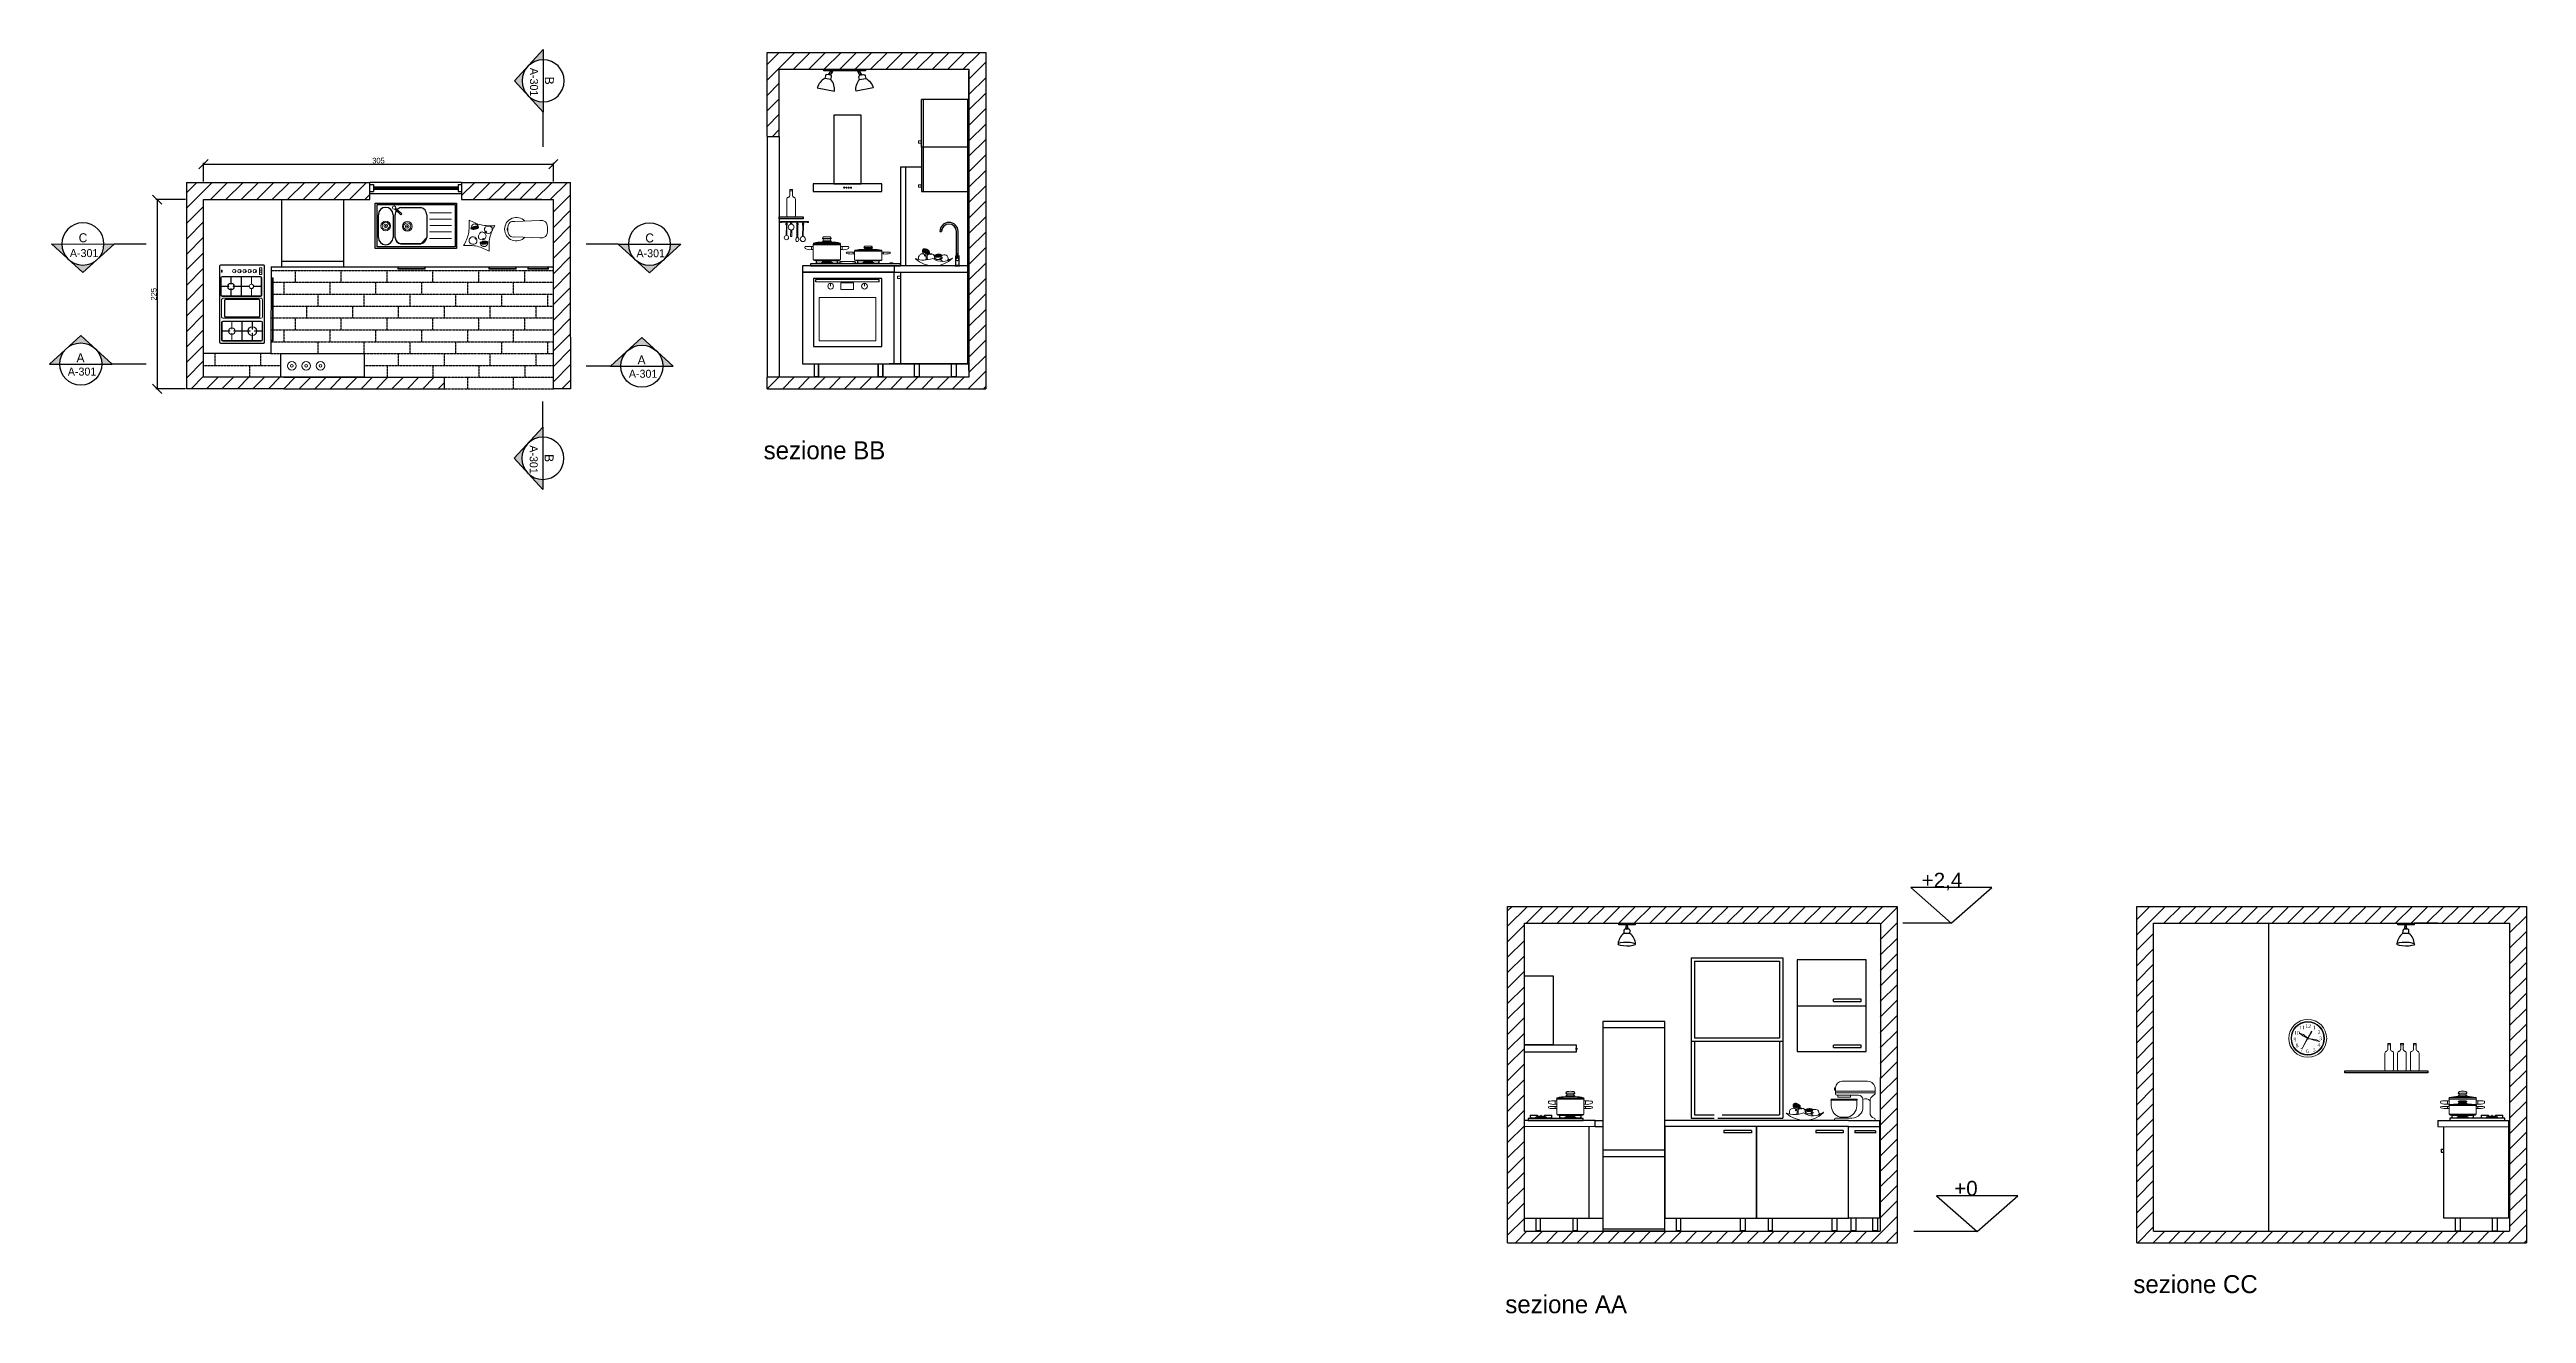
# Model space of a CAD drawing. Header units: inches. Extents: x 17 to 5794, y -332 to 770.
# Drawn here: x 1822 to 3981, y -332 to 770 of the extents above; entities that cross this region are included whole.
import ezdxf

# ---------------------------------------------------------------- set-up
doc = ezdxf.new("R2010")
doc.units = ezdxf.units.IN
doc.header["$MEASUREMENT"] = 0
doc.linetypes.add('HIDDEN', pattern=[0.375, 0.25, -0.125])
doc.layers.get('Defpoints').update_dxf_attribs({"color": 6})
for name, color, linetype in [('A-ANNO-DIMS', 1, 'Continuous'), ('A-ANNO-SYMB', 3, 'Continuous'), ('A-DOOR-FULL', 4, 'Continuous'), ('A-FLOR-LEVL', 7, 'Continuous'), ('A-FLOR-OVHD', 3, 'HIDDEN'), ('A-FURN', 5, 'Continuous'), ('A-GLAZ-FULL', 4, 'Continuous'), ('A-SECT-MCUT', 7, 'Continuous'), ('A-WALL-FULL-EXTR', 7, 'Continuous'), ('A-WALL-FULL-INTR', 7, 'Continuous'), ('G-ANNO-DIM', 3, 'Continuous'), ('porta sez', 8, 'Continuous'), ('tratt', 2, 'Continuous')]:
    doc.layers.add(name, color=color, linetype=linetype)
doc.layers.add('accessori', color=9, linetype='Continuous', lineweight=13)
doc.styles.add('STYLE5', font='dutchi.ttf')
doc.styles.add('underline', font='arial.ttf')
doc.dimstyles.new('ISO-25', dxfattribs={"dimtxt": 8, "dimasz": 8, "dimexe": 1.25, "dimexo": 0.625, "dimtad": 1, "dimtxsty": 'Standard', "dimblk": 'OBLIQUE', "dimcen": 2.5, "dimadec": 0, "dimazin": 0, "dimtfac": 1, "dimtmove": 0, "dimatfit": 3, "dimfxl": 1, "dimarcsym": 0})
pattern_1 = [(45, (-141.719, -1706.815), (-6.735192, 6.735192), [])]

msp = doc.modelspace()

# ---------------------------------------------------------------- texts
at = {"layer": 'A-ANNO-SYMB'}
for s, height, rotation, p in [('A-301', 6.953, 270, (2240.631, 754.187)), ('B', 7.84, 269.836241, (2253.559, 746.537)), ('C', 7.84, 359.836241, (1847.137, 602.134)), ('C', 7.84, 359.836241, (2341.11, 601.979)), ('A-301', 6.953, 270, (2240.383, 425.036)), ('B', 7.84, 269.836241, (2253.311, 417.386))]:
    msp.add_text(s, height=height, rotation=rotation, dxfattribs=at).set_placement(p)
for s, height, p in [('A-301', 6.953, (1839.487, 589.206)), ('A-301', 6.953, (2333.46, 589.05)), ('A', 7.84, (1845.243, 497.459)), ('A', 7.84, (2334.372, 495.57)), ('A-301', 6.953, (1837.692, 485.857)), ('A-301', 6.953, (2326.82, 483.967)), ('sezione BB', 15.6795, (2444.305, 412.885)), ('sezione CC', 15.6795, (3638.488, -314.27)), ('sezione AA', 15.6795, (3090.921, -331.801))]:
    msp.add_text(s, height=height, dxfattribs=at).set_placement(p)
at = {"layer": 'accessori', "style": 'STYLE5'}
for s, height, p in [('10', 3.2233, (3778.666, -89.036)), ('11', 3.2233, (3782.836, -84.338)), ('12', 3.2233, (3788.401, -83.058)), ('1', 3.223, (3794.99, -84.25)), ('2', 3.223, (3799.179, -88.334)), ('9', 3.223, (3778.141, -94.797)), ('8', 3.223, (3779.956, -99.983)), ('7', 3.223, (3783.887, -103.822)), ('6', 3.223, (3789.009, -104.918)), ('5', 3.223, (3794.896, -103.789)), ('4', 3.223, (3798.953, -99.417)), ('3', 3.223, (3800.661, -93.659))]:
    msp.add_text(s, height=height, dxfattribs=at).set_placement(p)
at = {"layer": 'G-ANNO-DIM', "style": 'underline'}
for s, p in [('+2,4', (3453.862, 39.447)), ('+0', (3482.231, -229.294))]:
    msp.add_text(s, height=12.8666, dxfattribs=at).set_placement(p)

# ---------------------------------------------------------------- blocks, each defined once
blk = doc.blocks.new('_Oblique')
at = {"color": 0, "linetype": 'ByBlock', "lineweight": -2}
blk.add_line((-0.5, -0.5), (0.5, 0.5), dxfattribs=at)
blk = doc.blocks.new('*D113')
at = {"layer": 'A-ANNO-DIMS', "color": 0, "lineweight": -2, "transparency": 16777216}
for p, q in [((1940.4, 639.3), (1914.4, 639.3)), ((1915.6, 639.3), (1915.6, 474.3)), ((1940.4, 474.3), (1914.4, 474.3))]:
    blk.add_line(p, q, dxfattribs=at)
at = {"layer": 'Defpoints', "color": 0, "transparency": 16777216}
for p in [(1941, 639.3), (1915.6, 474.3), (1941, 474.3)]:
    blk.add_point(p, dxfattribs=at)
at = {"layer": 'A-ANNO-DIMS', "color": 0, "lineweight": -2, "transparency": 16777216, "xscale": 8, "yscale": 8, "zscale": 8}
for p, rotation in [((1915.6, 639.3), 90), ((1915.6, 474.3), 270)]:
    blk.add_blockref('_Oblique', p, dxfattribs=dict(at, rotation=rotation))
at = {"layer": 'A-ANNO-DIMS', "color": 0, "lineweight": 25, "transparency": 16777216, "insert": (1912.6, 556.8), "char_height": 8, "attachment_point": 5, "rotation": 90}
blk.add_mtext('{\\H0.61111x;225}', dxfattribs=at)
blk = doc.blocks.new('*D114')
at = {"layer": 'A-ANNO-DIMS', "color": 0, "lineweight": -2, "transparency": 16777216}
for p, q in [((1956, 655), (1956, 671.5)), ((1956, 670.2), (2261, 670.2)), ((2261, 655), (2261, 671.5))]:
    blk.add_line(p, q, dxfattribs=at)
at = {"layer": 'Defpoints', "color": 0, "transparency": 16777216}
for p in [(2261, 670.2), (1956, 654.3), (2261, 654.3)]:
    blk.add_point(p, dxfattribs=at)
at = {"layer": 'A-ANNO-DIMS', "color": 0, "lineweight": -2, "transparency": 16777216, "xscale": 8, "yscale": 8, "zscale": 8, "rotation": 180}
blk.add_blockref('_Oblique', (1956, 670.2), dxfattribs=at)
at = {"layer": 'A-ANNO-DIMS', "color": 0, "lineweight": -2, "transparency": 16777216, "xscale": 8, "yscale": 8, "zscale": 8}
blk.add_blockref('_Oblique', (2261, 670.2), dxfattribs=at)
at = {"layer": 'A-ANNO-DIMS', "color": 0, "lineweight": 25, "transparency": 16777216, "insert": (2108.5, 673.3), "char_height": 8, "attachment_point": 5}
blk.add_mtext('{\\H0.61111x;305}', dxfattribs=at)
blk = doc.blocks.new('Sezioni')
h = blk.add_hatch(color=256)
h.dxf.hatch_style = 1
h.paths.add_polyline_path([(52521, 47455), (52264, 47221), (52418, 47221, -0.210523)])
h.paths.add_polyline_path([(52735, 47652), (52521, 47455, -0.388338), (52949, 47455)])
h.paths.add_polyline_path([(52949, 47455, -0.210523), (53053, 47221), (53206, 47221)])
blk.add_lwpolyline([(52264, 47221), (53206, 47221), (52735, 47652)], close=True)
blk.add_circle((52735, 47221), 318)

# ---------------------------------------------------------------- dimensions: what is measured, and where the dimension line sits
at = {"layer": 'A-ANNO-DIMS', "lineweight": 25}
dim = msp.add_linear_dim(base=(2261.031, 670.213), p1=(1956.031, 654.344), p2=(2261.031, 654.344), text='{\\H0.61111x;305}', dimstyle='ISO-25', dxfattribs=at)
dim.commit()
dim.dimension.update_dxf_attribs({"geometry": '*D114', "text_midpoint": (2108.531, 673.282)})
dim = msp.add_linear_dim(base=(1915.63, 474.344), p1=(1941.031, 639.344), p2=(1941.031, 474.344), angle=90, text='{\\H0.61111x;225}', dimstyle='ISO-25', dxfattribs=at)
dim.commit()
dim.dimension.update_dxf_attribs({"geometry": '*D113', "text_midpoint": (1912.561, 556.844)})

# ---------------------------------------------------------------- hatches: boundary and pattern name
at = {"layer": 'Defpoints'}
h = msp.add_hatch(dxfattribs=at)
h.set_pattern_fill('ANSI31', color=256, scale=3)
h.set_pattern_definition([(45, (-309.113, -962.129), (-6.735192, 6.735192), [])])
h.paths.add_polyline_path([(2457.921, 753.023), (2623.255, 753.023), (2623.255, 484.346), (2457.921, 484.346)], flags=16)
h.paths.add_polyline_path([(2457.921, 484.346), (2447.255, 484.346), (2447.255, 474.344), (2637.909, 474.344), (2637.909, 767.678), (2447.255, 767.678), (2447.255, 694.346), (2457.921, 694.346)])
h = msp.add_hatch(dxfattribs=at)
h.set_pattern_fill('ANSI31', color=256, scale=3)
h.set_pattern_definition(pattern_1)
h.paths.add_polyline_path([(1956.031, 639.344), (2101.031, 639.344), (2101.031, 654.344), (1941.031, 654.344), (1941.031, 474.344), (2026.031, 474.344), (2166.031, 474.344), (2166.031, 484.344), (2026.031, 484.344), (1956.031, 484.344)])
h.paths.add_polyline_path([(2276.031, 654.344), (2261.031, 654.344), (2181.031, 654.344), (2181.031, 639.344), (2261.031, 639.344), (2261.031, 519.344), (2261.031, 474.344), (2276.031, 474.344), (2276.031, 519.344)])
h = msp.add_hatch(dxfattribs=at)
h.set_pattern_fill('ANSI31', color=256, scale=3)
h.set_pattern_definition(pattern_1)
h.paths.add_polyline_path([(3432.558, 22.992), (3092.891, 22.992), (3092.891, -270.341), (3432.558, -270.341)])
h.paths.add_polyline_path([(3417.854, 8.337), (3417.854, -260.34), (3107.545, -260.34), (3107.545, 8.337)], flags=16)
h = msp.add_hatch(dxfattribs=at)
h.set_pattern_fill('ANSI31', color=256, scale=3)
h.set_pattern_definition([(45, (414.476, -2676.483), (-6.735192, 6.735192), [])])
h.paths.add_polyline_path([(3981.123, 22.992), (3641.456, 22.992), (3641.456, -270.341), (3981.123, -270.341)])
h.paths.add_polyline_path([(3966.419, 8.337), (3966.419, -260.34), (3656.11, -260.34), (3656.11, 8.337)], flags=16)

# ---------------------------------------------------------------- linework, layer by layer
at = {"color": 0, "linetype": 'ByBlock'}
for p, q in [((2597.969, 611.547), (2599.469, 611.547)), ((2598.161, 613.282), (2599.707, 613.281)), ((2612.451, 590.69), (2612.341, 611.547)), ((2613.967, 590.69), (2613.841, 611.547)), ((2614.717, 582.188), (2614.717, 590.219))]:
    msp.add_line(p, q, dxfattribs=at)
for p, q in [((2611.722, 590.219), (2612.451, 590.69)), ((2611.722, 582.188), (2611.722, 590.219)), ((2612.993, 592.301), (2613.434, 592.301)), ((2612.996, 588.463), (2612.993, 592.301)), ((2613.434, 592.301), (2613.431, 588.465)), ((2613.967, 590.69), (2614.717, 590.219)), ((2611.061, 581.483), (2611.722, 582.188)), ((2611.061, 581.483), (2615.467, 581.483)), ((2611.722, 582.188), (2614.717, 582.188)), ((2615.467, 581.483), (2614.717, 582.188)), ((2276.031, 474.344), (2261.031, 474.344))]:
    msp.add_line(p, q)
msp.add_circle((2613.219, 587.177), 1.305, dxfattribs=at)
for radius in [7.936, 6.436]:
    msp.add_arc((2605.905, 611.547), radius, 0, 180, dxfattribs=at)
at = {"layer": 'A-ANNO-SYMB'}
for p, q in [((2251.992, 685.342), (2252.001, 715.603)), ((1906.066, 600.577), (1878.072, 600.577)), ((2317.528, 600.577), (2289.639, 600.577)), ((1906.066, 495.841), (1876.252, 495.927)), ((2310.865, 494.038), (2289.553, 494.055)), ((2251.909, 440.967), (2251.909, 463.317)), ((2251.909, 440.967), (2251.909, 440.967))]:
    msp.add_line(p, q, dxfattribs=at)
at = {"layer": 'A-DOOR-FULL'}
for p, q in [((3252.856, -21.842), (3332.856, -21.842)), ((3252.856, -21.842), (3252.856, -161.842)), ((3255.856, -24.842), (3255.856, -91.842)), ((3255.856, -24.842), (3329.856, -24.842)), ((3329.856, -24.842), (3329.856, -91.842)), ((3332.856, -21.842), (3332.856, -161.842)), ((3255.856, -94.842), (3255.856, -158.842)), ((3329.856, -94.842), (3329.856, -158.842)), ((3252.856, -161.842), (3273.121, -161.842)), ((3255.856, -158.842), (3273.121, -158.842)), ((3276.117, -161.842), (3332.856, -161.842)), ((3279.954, -158.842), (3329.856, -158.842))]:
    msp.add_line(p, q, dxfattribs=at)
for points in [[(3332.856, -94.842), (3252.856, -94.842)], [(3329.856, -91.842), (3255.856, -91.842)]]:
    msp.add_lwpolyline(points, dxfattribs=at)
at = {"layer": 'A-FLOR-LEVL', "linetype": 'Continuous'}
for p, q in [((2181.031, 654.344), (2101.031, 654.344)), ((2181.031, 644.344), (2101.031, 644.344))]:
    msp.add_line(p, q, dxfattribs=at)
at = {"layer": 'A-FLOR-OVHD'}
for p, q in [((2014.802, 567.21), (2016.119, 567.21)), ((2014.819, 577.568), (2261.031, 577.568)), ((2016.82, 567.21), (2261.031, 567.21)), ((2026.031, 567.21), (2026.031, 556.852)), ((2036.031, 567.21), (2036.031, 577.568)), ((2036.031, 567.21), (2036.031, 577.568)), ((2066.031, 567.21), (2066.031, 556.852)), ((2066.031, 567.21), (2066.031, 556.852)), ((2066.031, 567.21), (2066.031, 556.852)), ((2066.031, 567.21), (2066.031, 556.852)), ((2076.031, 567.21), (2076.031, 577.568)), ((2106.031, 567.21), (2106.031, 556.852)), ((2116.031, 567.21), (2116.031, 577.568)), ((2146.031, 567.21), (2146.031, 556.852)), ((2156.031, 567.21), (2156.031, 577.568)), ((2186.031, 567.21), (2186.031, 556.852)), ((2196.031, 567.21), (2196.031, 577.568)), ((2226.031, 567.21), (2226.031, 556.852)), ((2236.031, 567.21), (2236.031, 577.568)), ((2014.767, 546.494), (2016.119, 546.494)), ((2014.784, 556.852), (2016.119, 556.852)), ((2016.82, 556.852), (2261.031, 556.852)), ((2016.82, 546.494), (2261.031, 546.494)), ((2046.031, 536.135), (2046.031, 546.494)), ((2056.031, 546.494), (2056.031, 556.852)), ((2086.031, 536.135), (2086.031, 546.494)), ((2096.031, 546.494), (2096.031, 556.852)), ((2126.031, 536.135), (2126.031, 546.494)), ((2126.031, 536.135), (2126.031, 546.494)), ((2136.031, 546.494), (2136.031, 556.852)), ((2136.031, 546.494), (2136.031, 556.852)), ((2166.031, 536.135), (2166.031, 546.494)), ((2176.031, 546.494), (2176.031, 556.852)), ((2206.031, 536.135), (2206.031, 546.494)), ((2216.031, 546.494), (2216.031, 556.852)), ((2246.031, 536.135), (2246.031, 546.494)), ((2256.031, 546.494), (2256.031, 556.852)), ((2014.732, 525.777), (2016.119, 525.777)), ((2014.75, 536.135), (2016.119, 536.135)), ((2016.82, 536.135), (2261.031, 536.135)), ((2016.82, 525.777), (2261.031, 525.777)), ((2026.031, 525.777), (2026.031, 515.419)), ((2036.031, 525.777), (2036.031, 536.135)), ((2036.031, 525.777), (2036.031, 536.135)), ((2066.031, 525.777), (2066.031, 515.419)), ((2066.031, 525.777), (2066.031, 515.419)), ((2066.031, 525.777), (2066.031, 515.419)), ((2066.031, 525.777), (2066.031, 515.419)), ((2076.031, 525.777), (2076.031, 536.135)), ((2106.031, 525.777), (2106.031, 515.419)), ((2116.031, 525.777), (2116.031, 536.135)), ((2146.031, 525.777), (2146.031, 515.419)), ((2156.031, 525.777), (2156.031, 536.135)), ((2186.031, 525.777), (2186.031, 515.419)), ((2196.031, 525.777), (2196.031, 536.135)), ((2226.031, 525.777), (2226.031, 515.419)), ((2236.031, 525.777), (2236.031, 536.135)), ((1966.031, 494.702), (1966.031, 505.061)), ((2006.031, 494.702), (2006.031, 505.061)), ((2014.698, 505.061), (2261.031, 505.061)), ((2014.715, 515.419), (2261.031, 515.419)), ((2046.031, 505.05), (2046.031, 505.061)), ((2046.031, 505.05), (2046.031, 505.061)), ((2046.031, 505.061), (2086.031, 505.061)), ((2046.031, 505.061), (2066.031, 505.061)), ((2056.031, 505.061), (2056.031, 515.419)), ((2086.031, 505.05), (2086.031, 505.061)), ((2096.031, 505.061), (2096.031, 515.419)), ((2126.031, 494.702), (2126.031, 505.061)), ((2136.031, 505.061), (2136.031, 515.419)), ((2136.031, 505.061), (2136.031, 515.419)), ((2166.031, 494.702), (2166.031, 505.061)), ((2176.031, 505.061), (2176.031, 515.419)), ((2206.031, 494.702), (2206.031, 505.061)), ((2216.031, 505.061), (2216.031, 515.419)), ((2246.031, 494.702), (2246.031, 505.061)), ((2256.031, 505.061), (2256.031, 515.419)), ((1956.031, 494.702), (2023.456, 494.702)), ((1956.031, 494.702), (1996.031, 494.702)), ((1956.031, 494.702), (1976.031, 494.702)), ((1996.031, 494.702), (1996.031, 484.344)), ((2096.031, 494.702), (2261.031, 494.702)), ((2116.031, 494.702), (2116.031, 484.344)), ((2156.031, 494.702), (2156.031, 484.344)), ((2166.031, 484.344), (2261.031, 484.344)), ((2186.031, 484.702), (2186.031, 474.344)), ((2196.031, 494.702), (2196.031, 484.344)), ((2226.031, 484.702), (2226.031, 474.344)), ((2236.031, 494.702), (2236.031, 484.344)), ((2166.031, 474.344), (2261.031, 474.344))]:
    msp.add_line(p, q, dxfattribs=at)
at = {"layer": 'A-FURN'}
for p, q in [((2502.975, 743.947), (2497.619, 744.988)), ((2501.171, 748.753), (2502.891, 751.384)), ((2527.916, 743.947), (2533.272, 744.988)), ((2529.72, 748.753), (2528.001, 751.384)), ((2581.899, 650.156), (2581.899, 652.156)), ((2622.194, 496.15), (2622.194, 667.81)), ((2204.581, 580.657), (2228.581, 580.657)), ((2238.652, 580.678), (2256.652, 580.678)), ((2622.194, 581.483), (2478.208, 581.483)), ((2478.208, 581.483), (2478.208, 496.15)), ((2478.208, 576.15), (2622.194, 576.15)), ((2558.208, 576.15), (2478.208, 576.15)), ((2518.208, 576.15), (2503.208, 576.15)), ((2558.194, 581.483), (2558.194, 576.15)), ((2558.194, 581.483), (2558.194, 576.15)), ((2558.208, 496.15), (2558.208, 576.15)), ((2563.527, 576.15), (2563.527, 496.15)), ((2563.527, 576.15), (2563.527, 496.15)), ((2622.194, 581.483), (2622.194, 496.15)), ((2478.208, 496.15), (2558.208, 496.15)), ((2488.214, 496.15), (2488.214, 485.11)), ((2488.214, 485.11), (2492.208, 485.11)), ((2492.208, 496.15), (2492.208, 485.11)), ((2492.208, 485.11), (2492.208, 495.479)), ((2492.208, 485.11), (2492.208, 495.479)), ((2544.208, 496.15), (2544.208, 485.11)), ((2544.208, 485.11), (2544.208, 495.479)), ((2544.208, 485.11), (2548.201, 485.11)), ((2548.208, 496.15), (2548.208, 485.781)), ((2548.208, 496.15), (2548.208, 485.11)), ((2548.208, 485.11), (2548.208, 495.479)), ((2622.194, 496.15), (2553.739, 496.15)), ((2563.527, 496.15), (2622.194, 496.15)), ((2575.846, 485.11), (2575.846, 496.15)), ((2575.846, 485.11), (2579.84, 485.11)), ((2579.846, 496.15), (2579.846, 485.11)), ((2608.194, 485.11), (2608.194, 496.15)), ((2608.194, 485.11), (2612.187, 485.11)), ((2612.194, 496.15), (2612.194, 485.11)), ((3194.228, 1.697), (3194.155, -0.547)), ((3198.808, 3.104), (3195.317, 3.162)), ((3196.047, 3.832), (3196.455, 6.948)), ((3197.923, 3.816), (3197.251, 6.961)), ((3199.611, -0.588), (3199.687, 1.846)), ((3873.302, 1.666), (3873.229, -0.579)), ((3877.882, 3.073), (3874.391, 3.131)), ((3875.121, 3.801), (3875.529, 6.917)), ((3876.997, 3.784), (3876.326, 6.93)), ((3878.685, -0.62), (3878.761, 1.814)), ((3199.611, -0.588), (3194.155, -0.547)), ((3878.685, -0.62), (3873.229, -0.579)), ((3345.404, -63.625), (3405.404, -63.625)), ((3401.029, -58.053), (3377.029, -58.053)), ((3377.029, -60.053), (3377.029, -58.053)), ((3377.029, -60.053), (3401.029, -60.053)), ((3401.029, -60.053), (3401.029, -58.053)), ((3176, -77.298), (3176, -259.998)), ((3230, -77.298), (3176, -77.298)), ((3230, -82.903), (3176, -82.903)), ((3230, -259.998), (3230, -77.298)), ((3401.029, -98.053), (3377.029, -98.053)), ((3377.029, -100.053), (3377.029, -98.053)), ((3377.029, -100.053), (3401.029, -100.053)), ((3401.029, -100.053), (3401.029, -98.053)), ((3169.219, -163.707), (3107.538, -163.79)), ((3169.226, -169.04), (3107.545, -169.123)), ((3163.893, -248.958), (3163.893, -169.047)), ((3169.226, -169.047), (3169.219, -163.707)), ((3169.219, -163.707), (3176, -163.707)), ((3169.226, -169.047), (3176, -169.047)), ((3310, -163.625), (3230, -163.625)), ((3310, -168.958), (3230, -168.958)), ((3230, -168.958), (3230, -248.958)), ((3281.515, -172.53), (3281.515, -174.53)), ((3305.515, -172.53), (3281.515, -172.53)), ((3305.515, -172.53), (3305.515, -174.53)), ((3390, -163.625), (3310, -163.625)), ((3310, -248.958), (3310, -168.958)), ((3390, -168.958), (3310, -168.958)), ((3310, -168.958), (3310, -248.958)), ((3361.515, -172.53), (3361.515, -174.53)), ((3385.515, -172.53), (3361.515, -172.53)), ((3385.515, -172.53), (3385.515, -174.53)), ((3390, -163.625), (3417.223, -163.625)), ((3390, -248.958), (3390, -168.958)), ((3390, -168.958), (3417.223, -168.958)), ((3390, -248.958), (3390, -168.958)), ((3395.586, -172.51), (3413.586, -172.51)), ((3395.586, -172.51), (3395.586, -174.51)), ((3417.223, -163.625), (3417.223, -248.958)), ((3903.92, -163.707), (3903.913, -169.04)), ((3903.913, -169.04), (3965.593, -169.123)), ((3903.92, -163.707), (3965.601, -163.79)), ((3909.246, -248.958), (3909.246, -169.047)), ((3965.601, -163.79), (3965.593, -248.958)), ((3230, -189.603), (3176, -189.603)), ((3305.515, -174.53), (3281.515, -174.53)), ((3385.515, -174.53), (3361.515, -174.53)), ((3413.586, -174.51), (3395.586, -174.51)), ((3413.586, -172.852), (3413.586, -174.852)), ((3906.783, -188.778), (3906.783, -191.278)), ((3906.783, -188.778), (3909.246, -188.778)), ((3906.783, -191.278), (3909.246, -191.278)), ((3230, -195.433), (3176, -195.433)), ((3107.545, -248.958), (3163.893, -248.958)), ((3117.545, -248.958), (3117.545, -259.998)), ((3121.545, -259.998), (3121.545, -248.958)), ((3149.893, -248.958), (3149.893, -259.998)), ((3153.893, -259.998), (3153.893, -248.958)), ((3163.893, -248.958), (3176, -248.958)), ((3176, -258.233), (3230, -258.233)), ((3230, -248.958), (3310, -248.958)), ((3230, -248.958), (3240, -248.958)), ((3240, -248.958), (3240, -259.998)), ((3244, -259.998), (3244, -248.958)), ((3244, -248.958), (3296, -248.958)), ((3296, -259.998), (3296, -248.958)), ((3300, -248.958), (3300, -259.998)), ((3310, -248.958), (3390, -248.958)), ((3320, -248.958), (3320, -259.998)), ((3324, -259.998), (3324, -248.958)), ((3324, -248.958), (3376, -248.958)), ((3376, -259.998), (3376, -248.958)), ((3380, -248.958), (3380, -259.998)), ((3417.223, -248.958), (3390, -248.958)), ((3392.565, -259.998), (3392.565, -248.958)), ((3396.565, -248.958), (3396.565, -259.998)), ((3411.387, -259.998), (3411.387, -248.958)), ((3415.387, -248.958), (3415.387, -259.998)), ((3965.593, -248.958), (3909.246, -248.958)), ((3919.246, -259.998), (3919.246, -248.958)), ((3923.246, -248.958), (3923.246, -259.998)), ((3951.593, -259.998), (3951.593, -248.958)), ((3955.593, -248.958), (3955.593, -259.998)), ((3121.545, -259.998), (3117.545, -259.998)), ((3153.893, -259.998), (3149.893, -259.998)), ((3176, -259.998), (3230, -259.998)), ((3244, -259.983), (3240, -259.983)), ((3300, -259.983), (3296, -259.983)), ((3324, -259.983), (3320, -259.983)), ((3380, -259.983), (3376, -259.983)), ((3396.565, -259.983), (3392.565, -259.983)), ((3415.387, -259.998), (3411.387, -259.998)), ((3919.246, -259.998), (3923.246, -259.998)), ((3951.593, -259.998), (3955.593, -259.998))]:
    msp.add_line(p, q, dxfattribs=at)
at = {"layer": 'A-FURN', "ltscale": 11}
for p, q in [((2581.894, 684.983), (2581.894, 726.483)), ((2583.394, 726.483), (2581.894, 726.483)), ((2583.394, 726.483), (2583.394, 646.483)), ((2622.194, 726.483), (2583.394, 726.483)), ((2622.194, 646.483), (2622.194, 726.483)), ((2581.894, 684.983), (2581.894, 646.483)), ((2583.394, 684.983), (2581.894, 684.983)), ((2583.394, 685.483), (2583.394, 684.483)), ((2622.194, 684.983), (2583.394, 684.983)), ((2563.527, 667.81), (2581.894, 667.81)), ((2563.527, 667.81), (2563.527, 581.483)), ((2568.045, 667.81), (2568.045, 581.483)), ((2024.176, 580.678), (2024.176, 639.254)), ((2078.176, 580.678), (2078.176, 639.254)), ((2127.991, 632.358), (2145.344, 632.374)), ((2581.894, 646.483), (2622.194, 646.483)), ((2108.427, 606.31), (2108.426, 626.09)), ((2121.247, 626.09), (2121.247, 606.356)), ((2123.118, 605.922), (2123.101, 626.09)), ((2150.569, 606.356), (2145.484, 600.861)), ((2150.569, 626.09), (2150.569, 606.356)), ((2078.176, 585.196), (2024.176, 585.196)), ((2145.484, 600.861), (2127.872, 600.861)), ((1969.996, 581.307), (1969.996, 514.908)), ((2008.477, 582.061), (1970.75, 582.061)), ((2009.232, 514.908), (2009.232, 581.307)), ((2014.824, 580.674), (2014.698, 505.061)), ((2014.805, 580.674), (2024.176, 580.678)), ((2024.176, 580.678), (2078.176, 580.678)), ((2078.176, 580.678), (2261.018, 580.678)), ((2014.698, 505.061), (1956.031, 505.061)), ((1970.75, 514.153), (2008.477, 514.153))]:
    msp.add_line(p, q, dxfattribs=at)
at = {"layer": 'A-FURN', "linetype": 'Continuous'}
for p, q in [((2124.847, 630.071), (2124.623, 629.832)), ((2128.058, 632.374), (2145.344, 632.374)), ((2108.426, 606.356), (2108.426, 626.09)), ((2121.247, 626.09), (2121.247, 606.356)), ((2123.101, 606.356), (2123.101, 626.09)), ((2150.569, 626.09), (2150.569, 606.356)), ((2127.872, 600.861), (2145.484, 600.861)), ((2085.351, 580.678), (2261.018, 580.678))]:
    msp.add_line(p, q, dxfattribs=at)
at = {"layer": 'A-FURN'}
for points in [[(2502.975, 743.947), (2503.496, 746.326, 0.27542645), (2502.863, 747.724), (2499.441, 748.421, 0.3376025), (2498.102, 747.181), (2497.619, 744.988, 0.19353381), (2491.039, 736.798), (2505.983, 733.836, 0.22614732)], [(2527.916, 743.947), (2527.395, 746.326, -0.27542645), (2528.028, 747.724), (2531.45, 748.421, -0.3376025), (2532.789, 747.181), (2533.272, 744.988, -0.19353381), (2539.852, 736.798), (2524.908, 733.836, -0.22614732)]]:
    msp.add_lwpolyline(points, format="xyb", close=True, dxfattribs=at)
for points in [[(2496.832, 753.023), (2533.113, 753.023), (2533.113, 751.75), (2496.832, 751.75)], [(2505.472, 652.983), (2529.472, 652.983), (2529.472, 712.983), (2505.472, 712.983)], [(2487.572, 646.483), (2547.372, 646.483), (2547.372, 652.983), (2487.572, 652.983)], [(2457.921, 624.353), (2478.627, 624.353), (2478.627, 622.549), (2457.921, 622.549)], [(2563.527, 583.38), (2485.216, 583.38), (2485.216, 581.483), (2563.527, 581.483)], [(2487.724, 511.078), (2547.224, 511.078), (2547.224, 570.578), (2487.724, 570.578)], [(3189.858, 8.235), (3204.225, 8.235), (3204.225, 6.961), (3189.858, 6.961)], [(3868.932, 8.203), (3883.299, 8.203), (3883.299, 6.93), (3868.932, 6.93)], [(3132.653, -97.623), (3107.653, -97.623), (3107.653, -37.623), (3132.653, -37.623)], [(3345.404, -103.625), (3405.404, -103.625), (3405.404, -23.625), (3345.404, -23.625)], [(3152.653, -104.123), (3107.653, -104.123), (3107.653, -97.623), (3152.653, -97.623)], [(3153.153, -101.715), (3152.653, -101.715), (3152.653, -100.715), (3153.153, -100.715)], [(3822.731, -120.333), (3895.306, -120.333), (3895.306, -122.136), (3822.731, -122.136)], [(3158.867, -161.885), (3110.771, -161.885), (3110.771, -163.783), (3158.867, -163.783)], [(3962.367, -161.823), (3914.272, -161.823), (3914.272, -163.721), (3962.367, -163.721)]]:
    msp.add_lwpolyline(points, close=True, dxfattribs=at)
for points in [[(2502.863, 747.724, 0.21185885), (2503.014, 748.405), (2504.258, 750.539)], [(2528.028, 747.724, -0.21185885), (2527.877, 748.405), (2526.633, 750.539)]]:
    msp.add_lwpolyline(points, format="xyb", dxfattribs=at)
at = {"layer": 'A-FURN', "ltscale": 11}
for points in [[(2105.748, 636.136), (2176.679, 636.136), (2176.679, 596.815), (2105.748, 596.815)], [(2107.436, 634.904), (2175.251, 634.904), (2175.251, 598.194), (2107.436, 598.194)], [(2096.031, 505.05), (2096.031, 484.344), (2023.456, 484.344), (2023.456, 505.05)]]:
    msp.add_lwpolyline(points, close=True, dxfattribs=at)
at = {"layer": 'A-FURN'}
for centre, radius in [((2503.564, 750.944), 0.804), ((2503.564, 750.944), 0.624), ((2527.327, 750.944), 0.804), ((2527.327, 750.944), 0.624)]:
    msp.add_circle(centre, radius, dxfattribs=at)
for centre, radius, start, end in [((2501.696, 748.174), 0.782, 132.134873, 183.937462), ((2501.74, 746.712), 2.119, 53.021234, 105.566554), ((2529.151, 746.712), 2.119, 74.433446, 126.978766), ((2529.195, 748.174), 0.782, 356.062538, 47.865127), ((3195.734, 1.715), 1.506, 106.064855, 180.684098), ((3196.68, 3.348), 0.797, 142.577238, 194.243942), ((3196.968, 1.924), 2.119, 63.217054, 115.762374), ((3197.124, 3.5), 0.859, 333.736724, 21.583711), ((3198.192, 1.738), 1.499, 4.115978, 65.711837), ((3874.808, 1.684), 1.506, 106.064855, 180.684098), ((3875.754, 3.317), 0.797, 142.577238, 194.243942), ((3876.042, 1.893), 2.119, 63.217054, 115.762374), ((3876.198, 3.468), 0.859, 333.736724, 21.583711), ((3877.266, 1.706), 1.499, 4.115978, 65.711837), ((3203.182, -11.352), 14.08, 129.879446, 173.692477), ((3192.168, -10.329), 12.259, 1.643489, 52.615239), ((3882.256, -11.383), 14.08, 129.879446, 173.692477), ((3871.242, -10.36), 12.259, 1.643489, 52.615239), ((3368.113, -156.93), 0.077, 314.248879, 122.333331)]:
    msp.add_arc(centre, radius, start, end, dxfattribs=at)
at = {"layer": 'A-FURN', "linetype": 'Continuous'}
for centre, radius, start, end in [((2114.837, 626.09), 6.41, 0, 180), ((2129.563, 626.09), 6.462, 146.123784, 180), ((2129.563, 626.09), 6.462, 103.470584, 136.195212), ((2144.267, 626.164), 6.303, 359.320872, 80.159508), ((2114.837, 606.356), 6.41, 180, 0), ((2128.65, 606.356), 5.549, 180, 261.941041), ((2144.391, 606.973), 6.209, 280.141916, 354.291011)]:
    msp.add_arc(centre, radius, start, end, dxfattribs=at)
at = {"layer": 'A-FURN', "ltscale": 11}
for centre, radius, start, end in [((2114.837, 626.09), 6.41, 0, 180), ((2129.563, 626.09), 6.462, 146.12378, 179.997623), ((2129.563, 626.09), 6.462, 104.076783, 136.19521), ((2144.267, 626.164), 6.303, 359.320872, 80.159495), ((2114.837, 606.356), 6.41, 180, 0), ((2128.65, 606.356), 5.549, 184.484142, 261.941041), ((2144.338, 607.022), 6.267, 280.540441, 353.892469), ((1970.75, 581.307), 0.755, 90, 180), ((2008.477, 581.307), 0.755, 0, 90), ((1970.75, 514.908), 0.755, 180, 270), ((2008.477, 514.908), 0.755, 270, 0)]:
    msp.add_arc(centre, radius, start, end, dxfattribs=at)
at = {"layer": 'A-FURN'}
for centre in [(3196.805, -9.891), (3875.879, -9.923)]:
    msp.add_ellipse(centre, major_axis=(7.617, -0.086), ratio=0.23630009, dxfattribs=at)
at = {"layer": 'A-GLAZ-FULL', "linetype": 'Continuous'}
for p, q in [((2101.031, 652.344), (2104.031, 652.344)), ((2104.031, 650.344), (2178.031, 650.344)), ((2104.031, 649.344), (2178.031, 649.344)), ((2104.031, 648.344), (2178.031, 648.344)), ((2178.031, 652.344), (2181.031, 652.344)), ((2101.031, 646.344), (2104.031, 646.344)), ((2178.031, 646.344), (2181.031, 646.344))]:
    msp.add_line(p, q, dxfattribs=at)
at = {"layer": 'A-GLAZ-FULL', "linetype": 'Continuous', "ltscale": 0.001}
for p, q in [((2104.031, 652.344), (2104.031, 646.344)), ((2178.031, 652.344), (2178.031, 646.344))]:
    msp.add_line(p, q, dxfattribs=at)
at = {"layer": 'A-SECT-MCUT', "linetype": 'ByBlock', "ltscale": 11}
for p, q in [((2447.255, 694.346), (2447.255, 767.678)), ((2637.909, 767.678), (2637.909, 474.344)), ((2457.921, 694.346), (2457.921, 753.023)), ((2623.255, 753.023), (2623.255, 484.346)), ((2447.255, 694.346), (2457.921, 694.346)), ((2623.255, 484.346), (2447.255, 484.346)), ((2447.255, 474.344), (2447.255, 484.346)), ((2447.255, 474.344), (2637.909, 474.344)), ((3092.891, 22.992), (3432.612, 22.992)), ((3641.456, 22.992), (3981.176, 22.992)), ((3092.891, -270.341), (3432.505, -270.341)), ((3107.545, -260.34), (3417.854, -260.34)), ((3641.456, -270.341), (3981.07, -270.341)), ((3656.11, -260.34), (3966.419, -260.34))]:
    msp.add_line(p, q, dxfattribs=at)
at = {"layer": 'A-SECT-MCUT'}
for p, q in [((2457.921, 753.023), (2623.255, 753.023)), ((3092.891, -270.341), (3092.891, 22.992)), ((3432.612, 22.992), (3432.505, -270.341)), ((3641.456, -270.341), (3641.456, 22.992)), ((3981.176, 22.992), (3981.07, -270.341)), ((3107.545, -260.34), (3107.545, 8.337)), ((3417.952, 8.337), (3417.854, -260.34)), ((3656.11, -260.34), (3656.11, 8.337)), ((3966.517, 8.337), (3966.419, -260.34))]:
    msp.add_line(p, q, dxfattribs=at)
for points in [[(2447.255, 767.678), (2637.909, 767.678)], [(2623.255, 490.344), (2623.255, 751.678)]]:
    msp.add_lwpolyline(points, dxfattribs=at)
at = {"layer": 'A-WALL-FULL-EXTR', "linetype": 'Continuous'}
for p, q in [((1941.031, 654.344), (2101.031, 654.344)), ((1941.031, 654.344), (1941.031, 474.344)), ((2101.031, 639.344), (2101.031, 654.344)), ((2181.031, 654.344), (2181.031, 639.344)), ((2181.031, 654.344), (2261.031, 654.344)), ((2261.031, 654.344), (2276.031, 654.344))]:
    msp.add_line(p, q, dxfattribs=at)
at = {"layer": 'A-WALL-FULL-EXTR', "ltscale": 11}
for p, q in [((2026.031, 484.344), (2166.031, 484.344)), ((2166.031, 474.344), (2166.031, 484.344)), ((2026.031, 474.344), (2166.031, 474.344))]:
    msp.add_line(p, q, dxfattribs=at)
at = {"layer": 'A-WALL-FULL-INTR', "linetype": 'Continuous'}
for p, q in [((2276.031, 519.344), (2276.031, 654.344)), ((1956.031, 484.344), (1956.031, 639.344)), ((1956.031, 639.344), (2101.031, 639.344)), ((2085.351, 639.254), (2024.176, 639.254)), ((2181.031, 639.344), (2261.031, 639.344)), ((2261.031, 519.344), (2261.031, 639.344))]:
    msp.add_line(p, q, dxfattribs=at)
at = {"layer": 'A-WALL-FULL-INTR', "linetype": 'Continuous', "ltscale": 0.001}
for p, q in [((2251.031, 639.344), (2203.031, 639.344)), ((2026.031, 484.344), (1956.031, 484.344)), ((2026.031, 474.344), (1941.031, 474.344))]:
    msp.add_line(p, q, dxfattribs=at)
at = {"layer": 'A-WALL-FULL-INTR', "linetype": 'ByBlock', "ltscale": 11}
for p, q in [((2026.031, 484.344), (2166.031, 484.344)), ((3756.419, 8.337), (3756.419, -260.34))]:
    msp.add_line(p, q, dxfattribs=at)
at = {"layer": 'A-WALL-FULL-INTR'}
for p, q in [((3107.545, 8.337), (3417.854, 8.337)), ((3656.11, 8.337), (3966.419, 8.337))]:
    msp.add_line(p, q, dxfattribs=at)
at = {"layer": 'A-WALL-FULL-INTR', "linetype": 'Continuous'}
for points in [[(2261.031, 474.344), (2261.031, 519.344)], [(2276.031, 519.344), (2276.031, 474.344)]]:
    msp.add_lwpolyline(points, dxfattribs=at)
at = {"layer": 'accessori'}
for p, q in [((2581.899, 690.656), (2579.436, 690.656)), ((2579.436, 690.656), (2579.436, 688.656)), ((2579.436, 688.656), (2581.899, 688.656)), ((2581.899, 652.156), (2579.436, 652.156)), ((2579.436, 652.156), (2579.436, 650.156)), ((2579.436, 650.156), (2581.899, 650.156)), ((2122.706, 631.095), (2124.992, 628.945)), ((2122.706, 631.095), (2128.106, 626.016)), ((2124.623, 629.832), (2123.053, 631.309)), ((2123.053, 631.309), (2124.623, 629.832)), ((2123.278, 631.548), (2124.847, 630.071)), ((2124.847, 630.071), (2123.278, 631.548)), ((2125.108, 630.366), (2123.47, 631.907)), ((2128.87, 626.828), (2123.47, 631.907)), ((2124.623, 629.832), (2124.847, 630.071)), ((2124.992, 628.945), (2128.106, 626.016)), ((2128.87, 626.828), (2125.108, 630.366)), ((2128.106, 626.016), (2128.87, 626.828)), ((2128.106, 626.016), (2128.87, 626.828)), ((2153.135, 627.673), (2172.209, 627.673)), ((2153.135, 627.673), (2172.209, 627.673)), ((2153.061, 611.131), (2172.209, 611.131)), ((2172.209, 611.131), (2153.061, 611.131)), ((2153.061, 605.503), (2172.209, 605.503)), ((2153.135, 622.166), (2172.209, 622.166)), ((2172.209, 622.166), (2153.135, 622.166)), ((2153.135, 605.503), (2172.209, 605.503)), ((2153.168, 616.667), (2172.209, 616.667)), ((2153.168, 616.667), (2172.209, 616.667)), ((2191.211, 617.849), (2192.464, 618.049)), ((2220.648, 613.514), (2220.648, 614.227)), ((2220.648, 614.227), (2221.328, 614.192)), ((2220.648, 613.514), (2220.648, 612.801)), ((2220.648, 612.801), (2221.328, 612.836)), ((2227.274, 620.238), (2249.289, 620.961)), ((2249.289, 606.067), (2227.274, 606.79)), ((2459.974, 620.099), (2464.121, 620.099)), ((2459.974, 619.615), (2464.118, 619.615)), ((2464.524, 619.615), (2468.191, 619.615)), ((2464.547, 620.099), (2468.2, 620.099)), ((2468.524, 618.263), (2468.113, 618.263)), ((2468.437, 620.099), (2473.496, 620.099)), ((2468.446, 619.615), (2473.509, 619.615)), ((2473.495, 617.538), (2473.936, 617.538)), ((2473.915, 619.615), (2478.46, 619.615)), ((2473.938, 620.099), (2478.437, 620.099)), ((2478.217, 607.504), (2478.809, 607.473)), ((2478.935, 619.615), (2482.314, 619.615)), ((2478.958, 620.099), (2482.314, 620.099)), ((2503.241, 605.312), (2495.652, 605.312)), ((2201.408, 598.552), (2200.14, 598.495)), ((2486.164, 598.529), (2486.164, 595.683)), ((2511.305, 599.952), (2487.588, 599.952)), ((2511.261, 586.857), (2487.632, 586.857)), ((2511.116, 601.375), (2487.777, 601.375)), ((2511.116, 600.426), (2487.777, 600.426)), ((2490.543, 583.76), (2499.352, 583.76)), ((2494.615, 584.519), (2494.615, 583.76)), ((2499.352, 584.519), (2494.615, 584.519)), ((2503.432, 602.324), (2495.507, 602.324)), ((2503.287, 602.798), (2495.652, 602.798)), ((2499.352, 585.278), (2495.733, 585.278)), ((2495.733, 585.278), (2495.733, 584.519)), ((2502.293, 603.984), (2496.6, 603.984)), ((2503.16, 585.278), (2499.541, 585.278)), ((2504.278, 584.519), (2499.541, 584.519)), ((2499.541, 583.76), (2508.35, 583.76)), ((2503.16, 585.278), (2503.16, 584.519)), ((2504.278, 584.519), (2504.278, 583.76)), ((2509.421, 583.77), (2513.089, 583.77)), ((2509.421, 583.77), (2509.421, 583.38)), ((2509.737, 583.929), (2512.773, 583.929)), ((2509.737, 583.929), (2509.737, 583.77)), ((2511.065, 583.929), (2511.065, 584.131)), ((2511.445, 583.929), (2511.445, 584.131)), ((2512.728, 598.529), (2512.728, 595.683)), ((2512.773, 583.929), (2512.773, 583.77)), ((2513.089, 583.77), (2513.089, 583.38)), ((2525.523, 583.77), (2521.855, 583.77)), ((2521.855, 583.77), (2521.855, 583.38)), ((2525.207, 583.929), (2522.171, 583.929)), ((2522.171, 583.929), (2522.171, 583.77)), ((2522.216, 593.596), (2522.216, 591.888)), ((2522.216, 593.596), (2523.639, 593.596)), ((2523.639, 591.888), (2522.216, 591.888)), ((2523.499, 583.929), (2523.499, 584.131)), ((2547.356, 594.45), (2523.639, 594.45)), ((2523.639, 586.765), (2523.639, 594.45)), ((2547.312, 586.593), (2523.683, 586.593)), ((2547.167, 595.303), (2523.828, 595.303)), ((2547.167, 594.734), (2523.828, 594.734)), ((2523.879, 583.929), (2523.879, 584.131)), ((2546.408, 586.196), (2524.587, 586.196)), ((2525.207, 583.929), (2525.207, 583.77)), ((2525.523, 583.77), (2525.523, 583.38)), ((2535.403, 583.76), (2526.594, 583.76)), ((2530.666, 584.519), (2530.666, 583.76)), ((2530.666, 584.519), (2535.403, 584.519)), ((2539.483, 595.873), (2531.558, 595.873)), ((2539.292, 597.666), (2531.703, 597.666)), ((2539.339, 596.157), (2531.703, 596.157)), ((2531.784, 585.278), (2535.403, 585.278)), ((2531.784, 585.278), (2531.784, 584.519)), ((2538.344, 596.869), (2532.651, 596.869)), ((2535.592, 585.278), (2539.211, 585.278)), ((2535.592, 584.519), (2540.329, 584.519)), ((2544.401, 583.76), (2535.592, 583.76)), ((2539.211, 585.278), (2539.211, 584.519)), ((2540.329, 584.519), (2540.329, 583.76)), ((2547.356, 594.45), (2547.356, 586.765)), ((2547.356, 593.596), (2548.78, 593.596)), ((2548.78, 591.888), (2547.356, 591.888)), ((2548.78, 593.596), (2548.78, 591.888)), ((2556.808, 584.274), (2554.243, 584.274)), ((2554.243, 584.274), (2554.243, 583.38)), ((2556.808, 584.274), (2556.808, 583.38)), ((1971.015, 556.03), (1971.015, 571.234)), ((1971.015, 563.726), (1978.128, 563.726)), ((1971.015, 563.537), (1978.128, 563.537)), ((1971.392, 563.726), (1971.392, 571.234)), ((1971.392, 556.03), (1971.392, 563.537)), ((1971.689, 577.647), (1972.255, 577.647)), ((1971.689, 576.138), (1971.689, 577.647)), ((1972.255, 576.138), (1971.689, 576.138)), ((1972.146, 572.365), (2005.572, 572.365)), ((1972.146, 571.988), (1979.843, 571.988)), ((1972.255, 577.647), (1972.255, 576.138)), ((1978.128, 563.537), (1978.128, 563.726)), ((1979.843, 565.44), (1979.843, 572.365)), ((1980.031, 565.44), (1979.843, 565.44)), ((1979.843, 554.898), (1979.843, 561.823)), ((1980.031, 561.823), (1979.843, 561.823)), ((1980.031, 565.44), (1980.031, 572.365)), ((1980.031, 571.988), (1988.765, 571.988)), ((1980.031, 554.898), (1980.031, 561.823)), ((1981.745, 563.537), (1981.745, 563.726)), ((1981.745, 563.726), (1995.973, 563.726)), ((1981.745, 563.537), (1995.973, 563.537)), ((1988.765, 563.726), (1988.765, 572.365)), ((1988.765, 554.898), (1988.765, 563.537)), ((1988.953, 563.726), (1988.953, 572.365)), ((1988.953, 571.988), (1997.687, 571.988)), ((1988.953, 554.898), (1988.953, 563.537)), ((1995.973, 563.537), (1995.973, 563.726)), ((1997.687, 565.44), (1997.687, 572.365)), ((1997.876, 565.44), (1997.687, 565.44)), ((1997.876, 561.823), (1997.687, 561.823)), ((1997.687, 554.898), (1997.687, 561.823)), ((1997.876, 565.44), (1997.876, 572.365)), ((1997.876, 571.988), (2005.572, 571.988)), ((1997.876, 554.898), (1997.876, 561.823)), ((1999.59, 563.726), (1999.59, 563.537)), ((1999.59, 563.726), (2006.704, 563.726)), ((1999.59, 563.537), (2006.704, 563.537)), ((2004.818, 579.911), (2006.704, 579.911)), ((2004.818, 573.874), (2004.818, 579.911)), ((2004.818, 577.647), (2006.704, 577.647)), ((2004.818, 576.138), (2006.704, 576.138)), ((2004.818, 573.874), (2006.704, 573.874)), ((2006.327, 571.234), (2006.327, 563.726)), ((2006.327, 563.537), (2006.327, 556.03)), ((2006.704, 573.874), (2006.704, 579.911)), ((2006.704, 571.234), (2006.704, 556.03)), ((2014.82, 571.225), (2016.82, 571.225)), ((2014.82, 570.523), (2016.119, 570.523)), ((2016.119, 570.523), (2016.119, 516.783)), ((2016.82, 571.225), (2016.82, 516.082)), ((2125.282, 580.678), (2125.282, 578.678)), ((2149.282, 578.678), (2125.282, 578.678)), ((2125.984, 580.678), (2125.984, 579.379)), ((2148.581, 579.379), (2125.984, 579.379)), ((2148.581, 580.678), (2148.581, 579.379)), ((2149.282, 580.678), (2149.282, 578.678)), ((2204.581, 580.657), (2204.581, 578.657)), ((2228.581, 578.657), (2204.581, 578.657)), ((2205.282, 580.657), (2205.282, 579.359)), ((2227.88, 579.359), (2205.282, 579.359)), ((2227.88, 580.657), (2227.88, 579.359)), ((2227.88, 580.657), (2227.88, 579.359)), ((2228.581, 580.657), (2228.581, 578.657)), ((2228.581, 580.657), (2228.581, 578.657)), ((2238.652, 580.678), (2238.652, 578.678)), ((2256.652, 578.678), (2238.652, 578.678)), ((2239.353, 580.678), (2239.353, 579.379)), ((2255.951, 579.379), (2239.353, 579.379)), ((2255.951, 580.678), (2255.951, 579.379)), ((2256.652, 580.678), (2256.652, 578.678)), ((2489.903, 569.757), (2545.046, 569.757)), ((2489.903, 567.578), (2545.046, 567.578)), ((2502.724, 563.832), (2502.724, 566.332)), ((2532.224, 563.832), (2532.224, 566.332)), ((2561.069, 572.476), (2563.532, 572.476)), ((2561.069, 570.476), (2561.069, 572.476)), ((2563.532, 570.476), (2561.069, 570.476)), ((1971.769, 536.921), (1971.769, 552.125)), ((1972.146, 555.275), (1979.843, 555.275)), ((1972.146, 554.898), (2005.572, 554.898)), ((1972.901, 553.257), (2006.327, 553.257)), ((1974.146, 551.314), (1974.146, 537.732)), ((1974.523, 551.314), (1974.523, 537.732)), ((2003.95, 552.446), (1975.278, 552.446)), ((2003.95, 552.068), (1975.278, 552.068)), ((1980.031, 555.275), (1988.765, 555.275)), ((1988.953, 555.275), (1997.687, 555.275)), ((1997.876, 555.275), (2005.572, 555.275)), ((2004.704, 551.314), (2004.704, 537.732)), ((2005.082, 551.314), (2005.082, 537.732)), ((2007.458, 552.125), (2007.458, 536.921)), ((1971.769, 532.262), (1971.769, 517.058)), ((1971.769, 524.754), (1978.883, 524.754)), ((1971.769, 524.566), (1978.883, 524.566)), ((1972.146, 532.262), (1972.146, 524.754)), ((1972.146, 524.566), (1972.146, 517.058)), ((1972.901, 535.789), (2006.327, 535.789)), ((1972.901, 533.394), (2006.327, 533.394)), ((1972.901, 533.017), (1980.597, 533.017)), ((2003.95, 536.978), (1975.278, 536.978)), ((2003.95, 536.601), (1975.278, 536.601)), ((1978.883, 524.754), (1978.883, 524.566)), ((1980.597, 533.394), (1980.597, 526.468)), ((1980.786, 526.468), (1980.597, 526.468)), ((1980.786, 522.852), (1980.597, 522.852)), ((1980.597, 522.852), (1980.597, 515.926)), ((1980.786, 533.394), (1980.786, 526.468)), ((1980.786, 533.017), (1989.519, 533.017)), ((1980.786, 522.852), (1980.786, 515.926)), ((1982.5, 524.754), (1982.5, 524.566)), ((1982.5, 524.754), (1996.728, 524.754)), ((1982.5, 524.566), (1996.728, 524.566)), ((1989.519, 533.394), (1989.519, 524.754)), ((1989.519, 524.566), (1989.519, 515.926)), ((1989.708, 533.394), (1989.708, 524.754)), ((1989.708, 533.017), (1998.442, 533.017)), ((1989.708, 524.566), (1989.708, 515.926)), ((1996.728, 524.754), (1996.728, 524.566)), ((1998.442, 533.394), (1998.442, 526.468)), ((1998.63, 526.468), (1998.442, 526.468)), ((1998.442, 522.852), (1998.442, 515.926)), ((1998.63, 522.852), (1998.442, 522.852)), ((1998.63, 533.394), (1998.63, 526.468)), ((1998.63, 533.017), (2006.327, 533.017)), ((1998.63, 522.852), (1998.63, 515.926)), ((2000.344, 524.754), (2007.458, 524.754)), ((2000.344, 524.566), (2000.344, 524.754)), ((2000.344, 524.566), (2007.458, 524.566)), ((2007.081, 524.754), (2007.081, 532.262)), ((2007.081, 517.058), (2007.081, 524.566)), ((2007.458, 517.058), (2007.458, 532.262)), ((1972.901, 516.304), (1980.597, 516.304)), ((1972.901, 515.926), (2006.327, 515.926)), ((1980.786, 516.304), (1989.519, 516.304)), ((1989.708, 516.304), (1998.442, 516.304)), ((1998.63, 516.304), (2006.327, 516.304)), ((2014.82, 516.783), (2016.119, 516.783)), ((2014.82, 516.082), (2016.82, 516.082)), ((3790.624, -91.564), (3793.82, -85.708)), ((3794.197, -86.179), (3790.923, -91.727)), ((3793.82, -85.708), (3794.197, -86.179)), ((3783.342, -87.593), (3786.079, -90.044)), ((3786.929, -88.819), (3783.342, -87.593)), ((3785.796, -100.415), (3790.108, -92.511)), ((3790.369, -92.666), (3785.796, -100.415)), ((3786.079, -90.044), (3790.003, -91.88)), ((3790.099, -91.736), (3786.929, -88.819)), ((3797.774, -94.372), (3791.056, -92.287)), ((3791.072, -92.217), (3798.046, -93.441)), ((3801.174, -94.73), (3797.774, -94.372)), ((3798.046, -93.441), (3801.174, -94.73)), ((3406.682, -129.508), (3384.633, -129.508)), ((3134.33, -146.702), (3134.33, -149.549)), ((3159.471, -145.279), (3135.753, -145.279)), ((3159.281, -143.856), (3135.942, -143.856)), ((3159.281, -144.805), (3135.942, -144.805)), ((3151.597, -142.908), (3143.672, -142.907)), ((3151.407, -139.919), (3143.817, -139.919)), ((3151.453, -142.433), (3143.817, -142.433)), ((3150.458, -141.247), (3144.766, -141.247)), ((3160.894, -146.702), (3160.894, -149.549)), ((3397.354, -145.262), (3375.125, -145.262)), ((3397.354, -145.987), (3375.125, -145.987)), ((3375.125, -145.987), (3375.125, -151.061)), ((3377.868, -137.24), (3377.868, -135.307)), ((3378.834, -135.307), (3377.868, -135.307)), ((3378.834, -137.24), (3377.868, -137.24)), ((3378.834, -140.623), (3378.834, -135.307)), ((3413.447, -138.132), (3378.834, -138.132)), ((3413.447, -139.582), (3378.834, -139.582)), ((3398.79, -141.589), (3379.801, -141.589)), ((3380.767, -141.589), (3380.767, -143.522)), ((3391.712, -143.522), (3380.767, -143.522)), ((3391.712, -141.589), (3391.712, -143.522)), ((3397.354, -145.987), (3397.354, -151.061)), ((3402.672, -145.252), (3402.672, -152.027)), ((3408.871, -157.027), (3408.871, -146.569)), ((3412.964, -140.902), (3411.4, -142.32)), ((3413.447, -136.274), (3413.447, -140.065)), ((3912.245, -146.674), (3912.245, -149.521)), ((3937.386, -145.251), (3913.668, -145.251)), ((3913.668, -150.754), (3937.386, -150.754)), ((3937.196, -143.828), (3913.858, -143.828)), ((3937.196, -144.777), (3913.858, -144.777)), ((3913.858, -149.9), (3937.196, -149.9)), ((3913.858, -150.469), (3937.196, -150.469)), ((3921.541, -149.331), (3929.467, -149.331)), ((3929.513, -142.88), (3921.587, -142.879)), ((3921.686, -149.046), (3929.322, -149.046)), ((3929.322, -139.891), (3921.732, -139.891)), ((3929.368, -142.405), (3921.732, -142.405)), ((3921.732, -147.538), (3929.322, -147.538)), ((3928.373, -141.219), (3922.681, -141.219)), ((3922.681, -148.335), (3928.373, -148.335)), ((3938.809, -146.674), (3938.809, -149.521)), ((3113.123, -161.506), (3121.932, -161.506)), ((3117.195, -160.747), (3117.195, -161.506)), ((3121.932, -160.747), (3117.195, -160.747)), ((3121.932, -159.988), (3118.313, -159.988)), ((3118.313, -159.988), (3118.313, -160.747)), ((3125.74, -159.988), (3122.121, -159.988)), ((3126.858, -160.747), (3122.121, -160.747)), ((3122.121, -161.506), (3130.93, -161.506)), ((3125.74, -159.988), (3125.74, -160.747)), ((3126.858, -160.747), (3126.858, -161.506)), ((3134.33, -151.636), (3134.33, -153.343)), ((3134.33, -151.636), (3135.753, -151.636)), ((3135.753, -153.343), (3134.33, -153.343)), ((3159.426, -158.374), (3135.797, -158.374)), ((3138.708, -161.472), (3147.517, -161.472)), ((3142.78, -160.713), (3142.78, -161.472)), ((3147.517, -160.713), (3142.78, -160.713)), ((3147.517, -159.954), (3143.898, -159.954)), ((3143.898, -159.954), (3143.898, -160.713)), ((3151.325, -159.954), (3147.707, -159.954)), ((3152.443, -160.713), (3147.707, -160.713)), ((3147.707, -161.472), (3156.515, -161.472)), ((3151.325, -159.954), (3151.325, -160.713)), ((3152.443, -160.713), (3152.443, -161.472)), ((3159.471, -151.636), (3160.894, -151.636)), ((3160.894, -153.343), (3159.471, -153.343)), ((3160.894, -151.636), (3160.894, -153.343)), ((3393.007, -161.692), (3378.834, -161.692)), ((3412.32, -163.625), (3378.834, -163.625)), ((3382.857, -160.725), (3382.857, -161.692)), ((3387.689, -160.725), (3384.79, -160.725)), ((3387.689, -161.692), (3384.79, -161.692)), ((3389.622, -160.725), (3389.622, -161.692)), ((3912.245, -151.608), (3912.245, -153.315)), ((3912.245, -151.608), (3913.668, -151.608)), ((3913.668, -153.315), (3912.245, -153.315)), ((3937.341, -158.346), (3913.713, -158.346)), ((3914.617, -159.008), (3936.437, -159.008)), ((3916.623, -161.444), (3925.432, -161.444)), ((3920.695, -160.685), (3920.695, -161.444)), ((3925.432, -160.685), (3920.695, -160.685)), ((3925.432, -159.926), (3921.813, -159.926)), ((3921.813, -159.926), (3921.813, -160.685)), ((3929.241, -159.926), (3925.622, -159.926)), ((3930.359, -160.685), (3925.622, -160.685)), ((3925.622, -161.444), (3934.431, -161.444)), ((3929.241, -159.926), (3929.241, -160.685)), ((3930.359, -160.685), (3930.359, -161.444)), ((3937.386, -151.608), (3938.809, -151.608)), ((3938.809, -153.315), (3937.386, -153.315)), ((3938.809, -151.608), (3938.809, -153.315)), ((3942.208, -161.409), (3951.017, -161.409)), ((3946.28, -160.65), (3946.28, -161.409)), ((3951.017, -160.65), (3946.28, -160.65)), ((3951.017, -159.891), (3947.399, -159.891)), ((3947.399, -159.891), (3947.399, -160.65)), ((3954.826, -159.891), (3951.207, -159.891)), ((3955.944, -160.65), (3951.207, -160.65)), ((3951.207, -161.409), (3960.016, -161.409)), ((3954.826, -159.891), (3954.826, -160.65)), ((3955.944, -160.65), (3955.944, -161.409))]:
    msp.add_line(p, q, dxfattribs=at)
at = {"layer": 'accessori', "linetype": 'Continuous'}
for p, q in [((2467.061, 647.994), (2467.061, 646.881)), ((2467.061, 647.994), (2469.487, 647.994)), ((2469.487, 646.881), (2469.487, 647.994)), ((2464.505, 639.705), (2464.505, 625.332)), ((2467.061, 646.881), (2467.135, 646.881)), ((2467.061, 646.881), (2469.487, 646.881)), ((2467.135, 646.881), (2467.135, 643.031)), ((2469.413, 646.881), (2469.413, 643.031)), ((2472.043, 639.705), (2472.043, 625.332)), ((2472.043, 639.705), (2472.043, 625.332)), ((2465.484, 624.353), (2468.274, 624.353)), ((2471.064, 624.353), (2468.274, 624.353)), ((3857.753, -104.981), (3857.753, -119.353)), ((3860.309, -96.692), (3860.309, -97.804)), ((3860.309, -96.692), (3862.735, -96.692)), ((3860.309, -97.804), (3860.384, -97.804)), ((3860.309, -97.804), (3862.735, -97.804)), ((3860.384, -97.804), (3860.384, -101.654)), ((3862.661, -97.804), (3862.661, -101.654)), ((3862.735, -97.804), (3862.735, -96.692)), ((3865.291, -104.981), (3865.291, -119.353)), ((3865.291, -104.981), (3865.291, -119.353)), ((3868.882, -104.981), (3868.882, -119.353)), ((3871.438, -96.692), (3873.864, -96.692)), ((3871.438, -96.692), (3871.438, -97.804)), ((3871.438, -97.804), (3873.864, -97.804)), ((3871.438, -97.804), (3871.512, -97.804)), ((3871.512, -97.804), (3871.512, -101.654)), ((3873.79, -97.804), (3873.79, -101.654)), ((3873.864, -97.804), (3873.864, -96.692)), ((3876.42, -104.981), (3876.42, -119.353)), ((3876.42, -104.981), (3876.42, -119.353)), ((3880.011, -104.981), (3880.011, -119.353)), ((3882.567, -96.692), (3882.567, -97.804)), ((3882.567, -96.692), (3884.993, -96.692)), ((3882.567, -97.804), (3882.641, -97.804)), ((3882.567, -97.804), (3884.993, -97.804)), ((3882.641, -97.804), (3882.641, -101.654)), ((3884.919, -97.804), (3884.919, -101.654)), ((3884.993, -97.804), (3884.993, -96.692)), ((3887.549, -104.981), (3887.549, -119.353)), ((3887.549, -104.981), (3887.549, -119.353)), ((3858.733, -120.333), (3861.522, -120.333)), ((3864.312, -120.333), (3861.522, -120.333)), ((3869.862, -120.333), (3872.651, -120.333)), ((3875.441, -120.333), (3872.651, -120.333)), ((3880.99, -120.333), (3883.78, -120.333)), ((3886.57, -120.333), (3883.78, -120.333))]:
    msp.add_line(p, q, dxfattribs=at)
at = {"layer": 'accessori'}
for points in [[(2195.681, 615.384, -0.24110206), (2195.466, 614.64, -0.13228884), (2192.382, 613.442, -0.04381602), (2190.736, 613.295, -0.21382659), (2189.249, 613.896, -0.32038292), (2189.192, 614.61)], [(2192.464, 618.049, -0.05645787), (2193.389, 617.949, -0.28613743), (2195.681, 615.384, 0.1619699), (2194.628, 616.027, 0.10695032), (2191.342, 615.825, 0.12680612), (2189.192, 614.61, -0.10777992), (2189.836, 616.598, -0.19660373), (2191.211, 617.849)], [(2192.27, 613.625, -0.07617632), (2191.52, 613.57, -0.0901114), (2190.603, 613.526, -0.24256296), (2190.072, 613.677, -0.32045988), (2189.656, 614.007, -0.24670617), (2189.578, 614.557, -0.09180132), (2190.031, 614.957, -0.11806647), (2191.264, 615.551, -0.08238798), (2192.963, 615.896, -0.1160849), (2194.143, 615.894, -0.08418132), (2194.801, 615.71, -0.2481723), (2195.282, 615.193, -0.38834645), (2195.051, 614.698, -0.14635153), (2194.475, 614.315, -0.06959635), (2193.14, 614.617, -0.07032941), (2192.971, 614.684, -0.54918355), (2192.954, 614.739, -0.10703321), (2193.339, 614.84, 0.07825407), (2195.229, 614.973, 0.21166594), (2195.298, 615.034)], [(2194.614, 615.787, -0.3777422), (2194.511, 615.65, -0.13033282), (2193.062, 615.031, -0.12481238), (2192.836, 614.989, -0.37724069), (2192.771, 615.047, -0.17976445), (2192.841, 615.208, 0.03871941), (2192.977, 615.398, 0.12457065), (2193.157, 615.933, 0.03302684), (2193.128, 615.79, -0.12638449), (2192.643, 615.018, -0.21104739), (2192.419, 614.895, -0.20553592), (2192.154, 614.939, -0.03632929), (2191.737, 615.174)], [(2463.968, 608.421, -0.27613088), (2463.906, 608.109, 13.14022563), (2464.488, 608.109, -0.28948441), (2464.427, 608.421)], [(2463.96, 617.426, -0.56475778), (2464.097, 618.678, 0.16987008), (2464.22, 619.003, -0.01935312), (2464.105, 619.716), (2464.121, 620.099, -0.18374443), (2464.547, 620.099), (2464.547, 619.716, 0.01545889), (2464.404, 619.003, 0.16840296), (2464.529, 618.678, -0.52392283), (2464.735, 617.488)], [(2469.062, 612.966, 0.0053521), (2468.79, 612.551), (2468.77, 607.349, -0.44208793), (2467.641, 607.349), (2468.01, 612.551, 0.08734464), (2467.723, 612.921)], [(2473.388, 606.813, -0.37455228), (2473.276, 606.217, 0.31625852), (2472.583, 603.486, 0.42969616), (2473.856, 602.756, 0.33675685), (2475.035, 604.963, 0.17350606), (2474.193, 606.292, -0.29902629), (2474.131, 606.813)], [(2478.362, 616.87), (2478.217, 607.504, -0.33483142), (2478.18, 607.117, 12.78051129), (2478.873, 607.093, -0.23052852), (2478.809, 607.473), (2479.026, 616.87)], [(2197.247, 601.509, -0.24110206), (2197.544, 602.223, -0.13228884), (2200.744, 603.064, -0.04381602), (2202.397, 603.023, -0.21382659), (2203.805, 602.257, -0.32038292), (2203.781, 601.541)], [(2200.14, 598.495, -0.05645787), (2199.233, 598.7, -0.28613743), (2197.247, 601.509, 0.1619699), (2198.219, 600.75, 0.10695032), (2201.507, 600.578, 0.12680612), (2203.781, 601.541, -0.10777992), (2202.916, 599.639, -0.19660373), (2201.408, 598.552)], [(2200.835, 602.869, -0.07617632), (2201.586, 602.839, -0.0901114), (2202.502, 602.779, -0.24256296), (2203.013, 602.568, -0.32045988), (2203.389, 602.193, -0.24670617), (2203.404, 601.638, -0.09180132), (2202.908, 601.292, -0.11806647), (2201.616, 600.842, -0.08238798), (2199.888, 600.692, -0.1160849), (2198.716, 600.827, -0.08418132), (2198.083, 601.085, -0.2481723), (2197.665, 601.653, -0.38834645), (2197.95, 602.118, -0.14635153), (2198.566, 602.433, -0.06959635), (2199.858, 601.982, -0.07032941), (2200.018, 601.897, -0.54918355), (2200.028, 601.84, -0.10703321), (2199.635, 601.783, 0.07825407), (2197.741, 601.866, 0.21166594), (2197.666, 601.812)], [(2198.261, 600.987, -0.3777422), (2198.379, 601.111, -0.13033282), (2199.888, 601.562, -0.12481238), (2200.117, 601.578, -0.37724069), (2200.175, 601.513, -0.17976445), (2200.088, 601.361, 0.03871941), (2199.931, 601.188, 0.12457065), (2199.692, 600.676, 0.03302684), (2199.737, 600.815, -0.12638449), (2200.306, 601.528, -0.21104739), (2200.542, 601.624, -0.20553592), (2200.801, 601.55, -0.03632929), (2201.189, 601.269)], [(2487.588, 595.683), (2486.164, 595.683, -0.15738893), (2480.472, 596.568, -0.2194074), (2480.472, 598.367, -0.03292451), (2486.164, 598.529), (2487.588, 598.529)], [(2503.432, 602.324, -0.06089756), (2511.116, 601.375, -0.27282867), (2511.116, 600.426, -0.87308171), (2511.305, 599.952), (2511.305, 587.144, -0.41421356), (2510.357, 586.196), (2488.536, 586.196, -0.41421356), (2487.588, 587.144), (2487.588, 599.952, -1.21190516), (2487.777, 600.426, -0.27282867), (2487.777, 601.375, -0.06126086), (2495.507, 602.324, -0.06126086)], [(2489.959, 583.38), (2489.959, 586.006, -0.41421356), (2490.149, 586.196), (2496.207, 586.196, -0.45380799), (2496.491, 585.816), (2490.529, 585.816, 0.41421356), (2490.339, 585.627), (2490.543, 583.76)], [(2508.934, 583.38), (2508.934, 586.006, 0.41421356), (2508.744, 586.196), (2502.686, 586.196, 0.45380799), (2502.402, 585.816), (2508.364, 585.816, -0.41421356), (2508.554, 585.627), (2508.35, 583.76)], [(2510.598, 583.929), (2510.598, 584.818, -0.41421356), (2511.168, 585.387), (2523.776, 585.387, -0.41421356), (2524.346, 584.818), (2524.346, 583.929)], [(2510.788, 583.929), (2510.788, 584.818, -0.41421356), (2511.168, 585.198), (2523.776, 585.198, -0.41421356), (2524.156, 584.818), (2524.156, 583.929)], [(2511.305, 598.529), (2512.728, 598.529, -0.03292451), (2518.421, 598.367, -0.2194074), (2518.421, 596.568, -0.15738893), (2512.728, 595.683), (2511.305, 595.683)], [(2526.01, 583.38), (2526.01, 586.006, -0.41421356), (2526.2, 586.196), (2532.258, 586.196, -0.45380799), (2532.542, 585.816), (2526.58, 585.816, 0.41421356), (2526.39, 585.627), (2526.594, 583.76)], [(2544.985, 583.38), (2544.985, 586.006, 0.41421356), (2544.795, 586.196), (2538.737, 586.196, 0.45380799), (2538.453, 585.816), (2544.415, 585.816, -0.41421356), (2544.605, 585.627), (2544.401, 583.76)], [(2608.897, 588.255, -0.31969755), (2591.689, 588.045, -0.18762377), (2576.725, 587.904, 0.82208973), (2576.646, 587.775, 0.40030499), (2608.951, 588.123)], [(2588.986, 592.085, 0.14325774), (2588.68, 592.428, -0.14665356), (2587.686, 591.465, -0.18681779), (2585.202, 591.221, -0.08924778), (2584.048, 591.804, 0.19466365), (2581.67, 591.901, 0.12390043), (2579.786, 590.343, 0.13634407), (2579.357, 588.187, 0.13030757), (2579.698, 587.028, 0.13030757)], [(2584.048, 591.804, -0.21966718), (2583.07, 593.025, -0.12573822), (2582.69, 594.341, -0.19344423), (2583.064, 595.878)], [(2582.963, 595.167, -0.4052327), (2583.632, 596.317, -0.11187419), (2585.332, 596.411, -0.12521211), (2587.433, 595.381, -0.01536886), (2588.049, 594.913, -0.06996048), (2588.704, 594.218, -0.14546162), (2588.865, 592.88, -0.25521329), (2588.396, 592.198, -0.14659842), (2586.469, 592.131, -0.09370881), (2584.984, 592.76, -0.07056557), (2583.512, 593.95, -0.21118704), (2582.963, 595.167)], [(2585.028, 594.836, -0.02593871), (2585.416, 594.608, -0.57701194), (2585.377, 594.485, -0.16418269), (2585.073, 594.473, 0.08091615), (2583.421, 594.721, 0.33354463), (2583.393, 594.56, 0.17602815), (2584.169, 593.701, -0.38190512), (2584.172, 593.828, -0.07448864), (2585.072, 594.089, 0.18577466), (2585.546, 594.242, 0.3966691), (2585.462, 594.379, 0.02323634), (2585.087, 594.439, 0.04831733), (2584.257, 594.664)], [(2587.346, 595.151, -0.05967314), (2586.837, 594.713, -0.17940154), (2586.222, 594.513, -0.36799193), (2585.987, 594.641, 0.0049092), (2585.934, 594.783, -0.03082449), (2585.981, 595.409, -0.16149321), (2585.981, 595.805, 0.21757771), (2585.948, 595.488, -0.08271326), (2585.819, 594.73, -0.45121092), (2585.622, 594.783, 0.04536364), (2585.386, 595.042, 0.01270854), (2584.74, 595.676, -0.08488384), (2584.463, 596.076, 0.12193877), (2584.26, 596.125, 0.11305103), (2583.652, 595.957, 0.18353602), (2583.421, 595.615, -0.03554692), (2585.028, 594.836, -0.04230817), (2585.477, 594.661, 0.69284007), (2585.569, 594.722, 0.1025415), (2585.501, 594.866, 0.00984161), (2584.833, 595.566, -0.14604652), (2584.463, 596.076, -0.41440705), (2584.511, 596.146, -0.16831399), (2585.931, 595.943, -0.24298794), (2585.981, 595.805, -0.19498466), (2586.22, 595.852, -0.12469086), (2587.326, 595.202, 0.46553581), (2587.397, 595.133, -0.16586591), (2588.075, 594.623, 0.25341362), (2588.19, 594.517, -0.15168387), (2588.487, 594.037, -0.34316758), (2588.418, 593.938, 0.06064989), (2587.264, 594.091)], [(2585.538, 586.625, 0.08855477), (2585.996, 587.499, 0.11157859), (2586.022, 589.68, 0.12393522), (2585.282, 590.914, 0.10145282), (2584.599, 591.461)], [(2585.565, 592.855, 0.07585191), (2585.79, 593.619, -0.14066013), (2585.934, 593.945, -0.36030562), (2586.207, 593.924, -0.08261183), (2586.405, 593.693, -0.09101377), (2586.979, 592.938)], [(2587.674, 593.409, -0.02143469), (2586.912, 593.711, 0.05339122), (2586.502, 593.912, 0.688602), (2586.384, 593.818, -0.05961496), (2586.957, 592.979, -0.0421386), (2587.154, 592.537, 0.42154101), (2587.268, 592.392, 0.19545414), (2588.175, 592.544, 0.37339328), (2588.411, 592.872, 0.73050777), (2588.335, 592.994, 0.06326803), (2586.967, 593.738, -0.12167487), (2586.58, 594.009, -0.97753883), (2586.623, 594.108, -0.01523838), (2587.266, 594.091)], [(2587.264, 586.826, -0.06989271), (2587.038, 587.4, -0.09347331), (2586.97, 590.114, -0.20680366), (2587.805, 591.532)], [(2588.252, 591.872, -0.18492349), (2590.31, 592.013, -0.11787402), (2591.559, 591.769, -0.18878024), (2592.713, 590.738, -0.17772202), (2593.215, 587.875)], [(2593.215, 587.875, -0.04428831), (2592.983, 587.243, -0.04428831)], [(2592.996, 590.148, -0.24110206), (2593.294, 590.862, -0.13228884), (2596.494, 591.703, -0.04381602), (2598.146, 591.662, -0.21382659), (2599.555, 590.897, -0.32038292), (2599.53, 590.18)], [(2595.89, 587.135, -0.05645787), (2594.982, 587.34, -0.28613743), (2592.996, 590.148, 0.1619699), (2593.969, 589.39, 0.10695032), (2597.256, 589.217, 0.12680612), (2599.53, 590.18, -0.10777992), (2598.665, 588.278, -0.19660373), (2597.157, 587.191)], [(2596.584, 591.508, -0.07617632), (2597.335, 591.478, -0.0901114), (2598.252, 591.418, -0.24256296), (2598.763, 591.208, -0.32045988), (2599.138, 590.832, -0.24670617), (2599.153, 590.277, -0.09180132), (2598.657, 589.932, -0.11806647), (2597.365, 589.481, -0.08238798), (2595.638, 589.331, -0.1160849), (2594.466, 589.466, -0.08418132), (2593.833, 589.724, -0.2481723), (2593.414, 590.292, -0.38834645), (2593.7, 590.757, -0.14635153), (2594.316, 591.073, -0.06959635), (2595.608, 590.621, -0.07032941), (2595.767, 590.536, -0.54918355), (2595.778, 590.479, -0.10703321), (2595.384, 590.423, 0.07825407), (2593.491, 590.505, 0.21166594), (2593.415, 590.452)], [(2594.01, 589.626, -0.3777422), (2594.128, 589.751, -0.13033282), (2595.638, 590.202, -0.12481238), (2595.867, 590.218, -0.37724069), (2595.925, 590.152, -0.17976445), (2595.838, 590, 0.03871941), (2595.681, 589.827, 0.12457065), (2595.441, 589.316, 0.03302684), (2595.487, 589.454, -0.12638449), (2596.056, 590.167, -0.21104739), (2596.292, 590.263, -0.20553592), (2596.551, 590.19, -0.03632929), (2596.938, 589.908)], [(2598.581, 587.892, -0.01784544), (2598.599, 588.178, -0.01784544)], [(2599.65, 590.456, -0.19334224), (2601.373, 591.059, -0.10711337), (2603.475, 590.806, -0.17595866), (2604.701, 589.639, -0.13581881), (2605.149, 588.336, -0.1745798), (2604.954, 586.838, -0.16712795), (2604.49, 586.049)], [(3135.753, -149.549), (3134.33, -149.549, -0.15738893), (3128.637, -148.663, -0.2194074), (3128.637, -146.864, -0.03292451), (3134.33, -146.702), (3135.753, -146.702)], [(3151.597, -142.907, -0.06089756), (3159.281, -143.856, -0.27282867), (3159.281, -144.805, -0.87308171), (3159.471, -145.279), (3159.471, -158.087, -0.41421356), (3158.522, -159.036), (3136.701, -159.036, -0.41421356), (3135.753, -158.087), (3135.753, -145.279, -1.21190516), (3135.942, -144.805, -0.27282867), (3135.942, -143.856, -0.06126086), (3143.672, -142.907, -0.06126086)], [(3159.471, -146.702), (3160.894, -146.702, -0.03292451), (3166.586, -146.864, -0.2194074), (3166.586, -148.663, -0.15738893), (3160.894, -149.549), (3159.471, -149.549)], [(3343.264, -153.304, -0.21966718), (3342.287, -152.083, -0.12573822), (3341.907, -150.767, -0.19344423), (3342.281, -149.23)], [(3342.179, -149.941, -0.4052327), (3342.848, -148.79, -0.11187419), (3344.548, -148.697, -0.12521211), (3346.649, -149.727, -0.01536886), (3347.265, -150.195, -0.06996048), (3347.921, -150.89, -0.14546162), (3348.081, -152.228, -0.25521329), (3347.613, -152.91, -0.14659842), (3345.686, -152.977, -0.09370881), (3344.2, -152.348, -0.07056557), (3342.728, -151.158, -0.21118704), (3342.179, -149.941)], [(3344.244, -150.272, -0.02593871), (3344.633, -150.5, -0.57701194), (3344.593, -150.623, -0.16418269), (3344.289, -150.635, 0.08091615), (3342.637, -150.387, 0.33354463), (3342.609, -150.548, 0.17602815), (3343.385, -151.407, -0.38190512), (3343.389, -151.28, -0.07448864), (3344.288, -151.019, 0.18577466), (3344.762, -150.865, 0.3966691), (3344.678, -150.728, 0.02323634), (3344.304, -150.668, 0.04831733), (3343.473, -150.444)], [(3346.562, -149.957, -0.05967314), (3346.053, -150.394, -0.17940154), (3345.438, -150.595, -0.36799193), (3345.203, -150.467, 0.0049092), (3345.15, -150.325, -0.03082449), (3345.197, -149.699, -0.16149321), (3345.197, -149.302, 0.21757771), (3345.165, -149.62, -0.08271326), (3345.036, -150.378, -0.45121092), (3344.838, -150.325, 0.04536364), (3344.602, -150.066, 0.01270854), (3343.957, -149.431, -0.08488384), (3343.679, -149.032, 0.12193877), (3343.476, -148.983, 0.11305103), (3342.868, -149.15, 0.18353602), (3342.637, -149.493, -0.03554692), (3344.244, -150.272, -0.04230817), (3344.694, -150.447, 0.69284007), (3344.785, -150.386, 0.1025415), (3344.718, -150.242, 0.00984161), (3344.049, -149.542, -0.14604652), (3343.679, -149.032, -0.41440705), (3343.728, -148.962, -0.16831399), (3345.147, -149.165, -0.24298794), (3345.197, -149.302, -0.19498466), (3345.437, -149.256, -0.12469086), (3346.542, -149.906, 0.46553581), (3346.614, -149.975, -0.16586591), (3347.292, -150.485, 0.25341362), (3347.406, -150.591, -0.15168387), (3347.703, -151.071, -0.34316758), (3347.635, -151.17, 0.06064989), (3346.48, -151.017)], [(3344.782, -152.253, 0.07585191), (3345.006, -151.489, -0.14066013), (3345.151, -151.162, -0.36030562), (3345.423, -151.184, -0.08261183), (3345.622, -151.415, -0.09101377), (3346.196, -152.17)], [(3346.891, -151.699, -0.02143469), (3346.129, -151.397, 0.05339122), (3345.718, -151.196, 0.688602), (3345.6, -151.29, -0.05961496), (3346.173, -152.129, -0.0421386), (3346.37, -152.571, 0.42154101), (3346.484, -152.716, 0.19545414), (3347.391, -152.563, 0.37339328), (3347.627, -152.236, 0.73050777), (3347.551, -152.114, 0.06326803), (3346.183, -151.37, -0.12167487), (3345.797, -151.098, -0.97753883), (3345.839, -151, -0.01523838), (3346.482, -151.017)], [(3913.668, -149.521), (3912.245, -149.521, -0.15738893), (3906.553, -148.636, -0.2194074), (3906.552, -146.837, -0.03292451), (3912.245, -146.674), (3913.668, -146.674)], [(3913.668, -150.485), (3913.668, -145.251, -1.21190516), (3913.858, -144.777, -0.27282867), (3913.858, -143.828, -0.06126086), (3921.587, -142.879)], [(3937.386, -150.754), (3937.386, -158.059, -0.41421356), (3936.437, -159.008), (3914.617, -159.008, -0.41421356), (3913.668, -158.059), (3913.668, -150.754)], [(3929.513, -142.879, -0.06089756), (3937.196, -143.828, -0.27282867), (3937.196, -144.777, -0.87308171), (3937.386, -145.251), (3937.386, -150.447)], [(3937.386, -146.674), (3938.809, -146.674, -0.03292451), (3944.502, -146.837, -0.2194074), (3944.501, -148.636, -0.15738893), (3938.809, -149.521), (3937.386, -149.521)], [(3112.539, -161.885), (3112.539, -159.26, -0.41421356), (3112.729, -159.07), (3118.787, -159.07, -0.45380799), (3119.071, -159.45), (3113.109, -159.45, 0.41421356), (3112.919, -159.639), (3113.123, -161.506)], [(3131.514, -161.885), (3131.514, -159.26, 0.41421356), (3131.324, -159.07), (3125.266, -159.07, 0.45380799), (3124.982, -159.45), (3130.944, -159.45, -0.41421356), (3131.134, -159.639), (3130.93, -161.506)], [(3138.125, -161.851), (3138.125, -159.225, -0.41421356), (3138.314, -159.036), (3144.373, -159.036, -0.45380799), (3144.656, -159.415), (3138.694, -159.415, 0.41421356), (3138.504, -159.605), (3138.708, -161.472)], [(3157.099, -161.851), (3157.099, -159.225, 0.41421356), (3156.909, -159.036), (3150.851, -159.036, 0.45380799), (3150.567, -159.415), (3156.53, -159.415, -0.41421356), (3156.719, -159.605), (3156.515, -161.472)], [(3368.113, -156.853, -0.31969755), (3350.905, -157.062, -0.18762377), (3335.942, -157.204, 0.82208973), (3335.862, -157.333, 0.40030499), (3368.167, -156.985)], [(3346.48, -158.282, -0.06989271), (3346.254, -157.708, -0.09347331), (3346.186, -154.994, -0.20680366), (3347.021, -153.576)], [(3347.469, -153.235, -0.18492349), (3349.526, -153.095, -0.11787402), (3350.775, -153.339, -0.18878024), (3351.929, -154.37, -0.17772202), (3352.431, -157.233)], [(3352.431, -157.233, -0.04428831), (3352.199, -157.865, -0.04428831)], [(3352.213, -154.96, -0.24110206), (3352.51, -154.245, -0.13228884), (3355.71, -153.405, -0.04381602), (3357.362, -153.445, -0.21382659), (3358.771, -154.211, -0.32038292), (3358.747, -154.928)], [(3355.106, -157.973, -0.05645787), (3354.199, -157.768, -0.28613743), (3352.213, -154.96, 0.1619699), (3353.185, -155.718, 0.10695032), (3356.473, -155.891, 0.12680612), (3358.747, -154.928, -0.10777992), (3357.881, -156.83, -0.19660373), (3356.374, -157.916)], [(3355.801, -153.6, -0.07617632), (3356.552, -153.63, -0.0901114), (3357.468, -153.69, -0.24256296), (3357.979, -153.9, -0.32045988), (3358.355, -154.275, -0.24670617), (3358.37, -154.831, -0.09180132), (3357.874, -155.176, -0.11806647), (3356.582, -155.627, -0.08238798), (3354.854, -155.777, -0.1160849), (3353.682, -155.642, -0.08418132), (3353.049, -155.383, -0.2481723), (3352.631, -154.816, -0.38834645), (3352.916, -154.351, -0.14635153), (3353.532, -154.035, -0.06959635), (3354.824, -154.487, -0.07032941), (3354.984, -154.572, -0.54918355), (3354.994, -154.628, -0.10703321), (3354.601, -154.685, 0.07825407), (3352.707, -154.603, 0.21166594), (3352.632, -154.656)], [(3353.226, -155.482, -0.3777422), (3353.345, -155.357, -0.13033282), (3354.854, -154.906, -0.12481238), (3355.083, -154.89, -0.37724069), (3355.141, -154.956, -0.17976445), (3355.054, -155.108, 0.03871941), (3354.897, -155.281, 0.12457065), (3354.658, -155.792, 0.03302684), (3354.703, -155.654, -0.12638449), (3355.272, -154.941, -0.21104739), (3355.508, -154.844, -0.20553592), (3355.767, -154.918, -0.03632929), (3356.155, -155.199)], [(3357.798, -157.216, -0.01784544), (3357.815, -156.93, -0.01784544)], [(3358.866, -154.652, -0.19334224), (3360.589, -154.049, -0.10711337), (3362.691, -154.302, -0.17595866), (3363.917, -155.469, -0.13581881), (3364.365, -156.772, -0.1745798), (3364.17, -158.27, -0.16712795), (3363.707, -159.059)], [(3916.04, -161.823), (3916.04, -159.198, -0.41421356), (3916.23, -159.008), (3922.288, -159.008, -0.45380799), (3922.572, -159.387), (3916.609, -159.387, 0.41421356), (3916.419, -159.577), (3916.623, -161.444)], [(3935.014, -161.823), (3935.014, -159.198, 0.41421356), (3934.824, -159.008), (3928.766, -159.008, 0.45380799), (3928.482, -159.387), (3934.445, -159.387, -0.41421356), (3934.635, -159.577), (3934.431, -161.444)], [(3941.625, -161.789), (3941.625, -159.163, -0.41421356), (3941.815, -158.973), (3947.873, -158.973, -0.45380799), (3948.157, -159.353), (3942.194, -159.353, 0.41421356), (3942.004, -159.543), (3942.208, -161.409)], [(3960.599, -161.789), (3960.599, -159.163, 0.41421356), (3960.41, -158.973), (3954.351, -158.973, 0.45380799), (3954.068, -159.353), (3960.03, -159.353, -0.41421356), (3960.22, -159.543), (3960.016, -161.409)]]:
    msp.add_lwpolyline(points, format="xyb", dxfattribs=at)
for points in [[(2459.974, 619.461), (2459.974, 620.246), (2458.986, 620.246), (2458.986, 619.461)], [(2482.314, 620.246), (2483.302, 620.246), (2483.302, 619.461), (2482.314, 619.461)], [(2511.731, 560.832), (2522.731, 560.832), (2522.731, 566.832), (2511.731, 566.832)], [(2492.724, 516.078), (2542.224, 516.078), (2542.224, 553.912), (2492.724, 553.912)], [(3389.622, -160.725), (3382.857, -160.725), (3382.857, -161.692), (3389.622, -161.692)]]:
    msp.add_lwpolyline(points, close=True, dxfattribs=at)
for points in [[(2464.092, 617.081), (2463.978, 617.081), (2463.951, 617.615), (2464.742, 617.615), (2464.715, 617.081), (2464.601, 617.081)], [(2499.541, 583.38), (2499.541, 586.196), (2499.352, 586.196), (2499.352, 583.38)], [(2535.403, 583.38), (2535.403, 586.196), (2535.592, 586.196), (2535.592, 583.38)], [(3122.121, -161.885), (3122.121, -159.07), (3121.932, -159.07), (3121.932, -161.885)], [(3147.707, -161.851), (3147.707, -159.036), (3147.517, -159.036), (3147.517, -161.851)], [(3925.622, -161.823), (3925.622, -159.008), (3925.432, -159.008), (3925.432, -161.823)], [(3951.207, -161.789), (3951.207, -158.973), (3951.017, -158.973), (3951.017, -161.789)]]:
    msp.add_lwpolyline(points, dxfattribs=at)
for points in [[(2464.089, 617.303), (2464.603, 617.303, -0.02061693), (2464.585, 616.779), (2464.427, 608.421), (2463.968, 608.421), (2464.108, 616.779, -0.02061693)], [(2468.113, 619.146, 0.46921844), (2467.949, 618.284, 0.16068966), (2467.661, 617.791, 0.78119913), (2467.723, 612.921, 0.22311119), (2469.062, 612.966, 0.72895752), (2468.975, 617.791, 0.16068966), (2468.688, 618.284, 0.46921844), (2468.524, 619.146, -0.07817957), (2468.442, 620.172, 0.38666586), (2468.195, 620.172, -0.07817957)], [(2474.131, 606.813), (2474.049, 617.434, 0.55827779), (2473.93, 618.693, -0.2186341), (2473.795, 619.003, -0.01545889), (2473.938, 619.716), (2473.938, 620.099, 0.23971066), (2473.496, 620.099), (2473.496, 619.716, 0.01935312), (2473.611, 619.003, -0.19494948), (2473.481, 618.683, 0.55171616), (2473.342, 617.434), (2473.388, 606.813)], [(2478.958, 620.099, -0.03914187), (2478.935, 619.615, 0.13937507), (2478.851, 618.83, -0.45660348), (2479.112, 617.434, -0.38037867), (2479.026, 616.87, -0.08265952), (2478.693, 616.81, -0.08263705), (2478.362, 616.87, -0.38037867), (2478.276, 617.434, -0.45617463), (2478.545, 618.83, 0.13937507), (2478.46, 619.615, -0.03906512), (2478.437, 620.099, -0.1603126)], [(2478.959, 617.538, 0.48326139), (2478.826, 618.571, -0.03543595), (2478.694, 618.671, -0.03543595), (2478.562, 618.571, 0.48326139), (2478.429, 617.538)]]:
    msp.add_lwpolyline(points, format="xyb", close=True, dxfattribs=at)
for centre, radius in [((2514.472, 649.733), 0.5), ((2516.472, 649.733), 0.5), ((2518.472, 649.733), 0.5), ((2520.472, 649.733), 0.5), ((2122.154, 632.38), 1.398), ((2122.154, 632.38), 1.398), ((2114.857, 616.377), 4.201), ((2114.857, 616.377), 4.201), ((2114.857, 616.377), 3.171), ((2114.857, 616.377), 3.171), ((2114.857, 616.377), 1.565), ((2114.857, 616.377), 1.565), ((2114.857, 616.377), 0.498), ((2114.857, 616.377), 0.498), ((2133.606, 615.945), 4.201), ((2133.606, 615.945), 4.201), ((2133.606, 615.945), 4.201), ((2133.606, 615.945), 3.171), ((2133.606, 615.945), 3.171), ((2133.606, 615.945), 3.171), ((2133.606, 615.945), 1.565), ((2133.606, 615.945), 1.565), ((2133.606, 615.945), 1.565), ((2133.606, 615.945), 0.498), ((2133.606, 615.945), 0.498), ((2133.606, 615.945), 0.498), ((1982.887, 576.892), 1.509), ((1983.642, 576.892), 0.189), ((1987.35, 576.892), 1.509), ((1988.105, 576.892), 0.189), ((1991.809, 576.892), 1.509), ((1992.564, 576.892), 0.189), ((1996.272, 576.892), 1.509), ((1997.027, 576.892), 0.189), ((2000.735, 576.892), 1.509), ((2001.49, 576.892), 0.189), ((2502.724, 563.832), 2.5), ((2532.224, 563.832), 2.5), ((2032.898, 494.348), 3.769), ((2045.39, 494.348), 3.769), ((2057.947, 494.348), 3.769), ((2032.898, 494.348), 1.213), ((2045.39, 494.348), 1.213), ((2057.947, 494.348), 1.213), ((3790.515, -92.119), 16.5), ((3790.515, -92.119), 14.615), ((3790.515, -92.119), 14.143), ((3790.515, -92.119), 0.566)]:
    msp.add_circle(centre, radius, dxfattribs=at)
at = {"layer": 'accessori', "linetype": 'Continuous'}
for centre, radius, start, end in [((2465.989, 639.705), 1.484, 136.173736, 180), ((2465.293, 643.134), 1.856, 301.378514, 343.959864), ((2465.651, 643.031), 1.484, 343.959864, 0), ((2470.897, 643.031), 1.484, 180, 196.040136), ((2471.255, 643.134), 1.856, 196.040136, 238.621486), ((2470.559, 639.705), 1.484, 360, 43.826264), ((2465.484, 625.332), 0.979, 180, 270), ((2471.064, 625.332), 0.979, 270, 0), ((3859.237, -104.981), 1.484, 136.173736, 180), ((3858.542, -101.551), 1.856, 301.378514, 343.959864), ((3858.9, -101.654), 1.484, 343.959864, 0), ((3864.145, -101.654), 1.484, 180, 196.040136), ((3864.503, -101.551), 1.856, 196.040136, 238.621486), ((3863.808, -104.981), 1.484, 360, 43.826264), ((3870.366, -104.981), 1.484, 136.173736, 180), ((3869.67, -101.551), 1.856, 301.378514, 343.959864), ((3870.029, -101.654), 1.484, 343.959864, 0), ((3875.274, -101.654), 1.484, 180, 196.040136), ((3875.632, -101.551), 1.856, 196.040136, 238.621486), ((3874.936, -104.981), 1.484, 360, 43.826264), ((3881.495, -104.981), 1.484, 136.173736, 180), ((3880.799, -101.551), 1.856, 301.378514, 343.959864), ((3881.157, -101.654), 1.484, 343.959864, 0), ((3886.403, -101.654), 1.484, 180, 196.040136), ((3886.761, -101.551), 1.856, 196.040136, 238.621486), ((3886.065, -104.981), 1.484, 360, 43.826264), ((3858.733, -119.353), 0.979, 180, 270), ((3864.312, -119.353), 0.979, 270, 0), ((3869.862, -119.353), 0.979, 180, 270), ((3875.441, -119.353), 0.979, 270, 0), ((3880.99, -119.353), 0.979, 180, 270), ((3886.57, -119.353), 0.979, 270, 0)]:
    msp.add_arc(centre, radius, start, end, dxfattribs=at)
at = {"layer": 'accessori'}
for centre, radius, start, end in [((2191.67, 603.33), 4.104, 153.221091, 184.277352), ((2192.044, 602.216), 5.009, 115.466156, 143.718062), ((2189.675, 618.19), 4.18, 271.067349, 299.44401), ((2190.96, 603.751), 3.173, 65.644416, 109.706986), ((2191.303, 617.601), 2.909, 247.871646, 280.804774), ((2191.085, 616.577), 1.888, 242.288095, 266.582407), ((2188.669, 616.718), 3.949, 305.498797, 322.7389), ((2191.342, 618.054), 3.382, 263.727489, 278.467), ((2191.426, 615.554), 0.09, 165.185362, 237.158974), ((2194.415, 618.706), 4.433, 226.73287, 238.697376), ((2192.633, 613.47), 1.178, 123.412099, 143.283272), ((2191.869, 614.102), 0.463, 79.248016, 111.821458), ((2191.572, 615.422), 0.886, 279.607467, 293.848838), ((2192.756, 613.635), 1.171, 132.301656, 143.75164), ((2191.625, 613.55), 1.179, 74.95631, 79.518025), ((2191.899, 615.337), 0.597, 265.093184, 292.171413), ((2191.912, 614.65), 0.0428, 295.066954, 63.67106), ((2191.962, 614.529), 0.0284, 282.988288, 102.330796), ((2192.045, 614.298), 0.166, 61.341253, 111.346045), ((2192.078, 614.848), 0.0784, 306.486941, 64.333376), ((2191.972, 614.287), 0.219, 346.43792, 45.973484), ((2194.158, 614.006), 1.986, 173.370774, 191.42262), ((2192.391, 614.264), 0.207, 103.163357, 187.928166), ((2192.499, 614.958), 1.348, 260.845901, 301.394518), ((2192.368, 614.001), 0.466, 61.147124, 93.021735), ((2192.697, 614.503), 0.141, 170.764991, 222.289087), ((2192.682, 614.477), 0.133, 93.799058, 158.683281), ((2202.565, 625.808), 15.146, 228.820438, 232.204199), ((2192.89, 613.834), 0.806, 74.645706, 105.642968), ((2191.881, 604.652), 1.167, 2.323589, 39.050263), ((2191.826, 604.36), 2.178, 39.704181, 62.876172), ((2192.027, 605.48), 0.876, 345.672627, 9.296693), ((2193.083, 605.124), 0.178, 13.874965, 158.60422), ((2193.033, 614.914), 0.0517, 95.158497, 258.929809), ((2193.265, 605.202), 0.282, 166.886512, 268.161226), ((2192.971, 604.143), 0.76, 47.064031, 86.231496), ((2193.236, 615.577), 0.745, 253.422798, 277.985491), ((2193.798, 613.071), 2.046, 98.514293, 112.113038), ((2196.435, 625.309), 11.204, 252.703389, 256.379486), ((2193.145, 605.043), 0.165, 275.424047, 48.333559), ((2193.094, 615.464), 1.66, 273.711004, 298.621458), ((2192.83, 617.428), 2.427, 285.921057, 301.546368), ((2191.422, 603.663), 2.947, 16.850571, 45.11033), ((2193.545, 615.369), 1.406, 284.214612, 311.420784), ((2192.847, 617.689), 2.645, 298.26775, 310.074108), ((2198.376, 607.154), 2.806, 214.375374, 234.61783), ((2199.32, 609.096), 4.949, 238.739744, 264.206337), ((2198.781, 608.712), 2.357, 73.732079, 103.429043), ((2198.853, 605.497), 0.76, 299.219584, 338.387048), ((2199.672, 606.379), 1.167, 254.479142, 291.205816), ((2198.478, 606.985), 4.104, 45.376643, 76.432904), ((2199.657, 605.056), 0.165, 167.5796, 300.489112), ((2199.771, 604.893), 0.282, 59.042065, 160.316778), ((2199.753, 605.091), 0.178, 266.030517, 50.759772), ((2200.415, 605.987), 0.876, 237.82818, 261.452246), ((2199.41, 606.521), 2.178, 291.859734, 315.031724), ((2205.886, 613.379), 4.949, 171.887052, 197.353645), ((2203.73, 613.483), 2.806, 147.522682, 167.765137), ((2203.892, 613.014), 2.947, 202.153431, 230.41319), ((2197.303, 606.971), 5.009, 7.621709, 35.873614), ((2199.096, 607.532), 3.173, 317.799968, 1.862538), ((2202.394, 612.394), 0.76, 232.366891, 271.534356), ((2203.554, 612.284), 2.178, 225.007041, 248.179032), ((2202.304, 611.481), 0.165, 100.726907, 233.63642), ((2202.199, 611.312), 0.282, 352.189372, 93.464086), ((2202.374, 611.406), 0.178, 199.177825, 343.90708), ((2203.527, 611.988), 1.167, 187.626449, 224.353124), ((2203.458, 611.15), 0.876, 170.975488, 194.599553), ((2204.361, 612.97), 3.173, 250.947276, 295.009846), ((2203.14, 614.398), 5.009, 300.769016, 329.020922), ((2205.321, 613.724), 2.357, 6.879386, 36.576351), ((2203.614, 613.323), 4.104, 338.523951, 9.580212), ((2228.702, 613.514), 10.249, 43.205592, 316.794408), ((2464.366, 617.996), 0.564, 125.16935, 222.548328), ((2463.725, 618.984), 0.615, 300.977957, 326.571669), ((2464.313, 618.584), 0.0967, 29.117951, 140.654344), ((2464.901, 618.984), 0.615, 213.428331, 239.022043), ((2464.259, 617.996), 0.564, 317.451672, 54.83065), ((2468.387, 618.704), 0.422, 93.699168, 217.385287), ((2469.333, 617.576), 1.401, 150.603325, 166.870868), ((2468.318, 616.811), 1.137, 72.127372, 107.872628), ((2468.414, 615.991), 3.463, 263.307782, 276.244508), ((2468.302, 618.7), 0.355, 225.132937, 304.48482), ((2468.264, 618.732), 0.404, 306.341766, 76.292208), ((2467.303, 617.576), 1.401, 13.129132, 29.396675), ((2473.725, 618.015), 0.53, 123.508621, 244.293112), ((2473.116, 618.984), 0.615, 300.977957, 329.81352), ((2473.717, 619.494), 0.644, 69.941313, 110.058687), ((2473.703, 618.66), 0.058, 17.998571, 165.074923), ((2474.292, 618.984), 0.615, 209.865346, 239.022043), ((2473.574, 618.014), 0.598, 307.27862, 47.831428), ((2497.382, 605.286), 1.731, 116.858152, 179.131081), ((2494.195, 603.269), 2.509, 16.554124, 54.521232), ((2499.446, 567.096), 39.836, 85.902944, 94.097056), ((2501.511, 605.286), 1.731, 0.868919, 63.141848), ((2504.697, 603.269), 2.509, 125.478768, 163.445876), ((2189.934, 603.089), 2.357, 181.576526, 211.273491), ((2191.541, 603.182), 2.806, 322.219822, 342.462277), ((2189.403, 603.484), 4.949, 346.584192, 12.050785), ((2199.8, 598.897), 2.645, 111.755157, 123.561516), ((2199.37, 601.281), 1.406, 97.702019, 124.908191), ((2198.871, 607.119), 2.947, 269.006123, 297.265882), ((2199.847, 599.154), 2.427, 99.408464, 115.033775), ((2199.807, 601.135), 1.66, 87.198411, 112.108865), ((2195.371, 591.733), 11.204, 66.190796, 69.866893), ((2199.379, 603.593), 2.046, 272.0017, 285.600446), ((2199.654, 601.039), 0.745, 66.910205, 91.472898), ((2189.225, 591.932), 15.146, 42.307845, 45.691606), ((2200.455, 601.57), 1.348, 74.333308, 114.881925), ((2200.195, 602.732), 0.806, 248.133113, 279.130375), ((2199.93, 601.675), 0.0517, 268.645904, 72.417216), ((2200.329, 602.069), 0.133, 267.286465, 332.170688), ((2200.695, 602.507), 0.466, 234.634531, 266.509142), ((2200.311, 602.045), 0.141, 344.252398, 35.776494), ((2200.642, 602.248), 0.207, 276.650764, 1.415573), ((2200.887, 601.632), 0.0784, 119.974348, 237.820783), ((2201.056, 602.178), 0.219, 159.925327, 219.460891), ((2198.127, 598.064), 4.433, 40.220277, 52.184783), ((2201.009, 601.126), 0.597, 78.580591, 105.65882), ((2198.916, 602.705), 1.986, 346.858181, 4.910027), ((2200.982, 602.174), 0.166, 234.82866, 284.833452), ((2201.038, 601.936), 0.0284, 96.475695, 275.818203), ((2200.492, 603.064), 1.178, 296.899507, 316.770679), ((2201.074, 601.81), 0.0428, 108.554361, 237.158467), ((2200.351, 602.914), 1.171, 305.789063, 317.239047), ((2201.179, 602.35), 0.463, 252.735424, 285.308865), ((2201.484, 602.871), 1.179, 248.443717, 253.005432), ((2201.324, 601.005), 0.886, 93.094874, 107.336246), ((2201.344, 598.809), 2.909, 61.359053, 94.292181), ((2201.254, 598.364), 3.382, 77.214896, 91.954407), ((2204.061, 599.387), 3.949, 118.986204, 136.226307), ((2202.896, 598.04), 4.18, 84.554756, 112.931417), ((2201.455, 600.857), 0.09, 338.672769, 50.646381), ((2201.677, 599.802), 1.888, 55.775502, 80.069814), ((2496.489, 602.284), 0.983, 148.422503, 177.648014), ((2493.825, 605.232), 3.042, 306.88754, 335.792843), ((2508.093, 607.84), 6.966, 213.615336, 226.374225), ((2502.45, 602.284), 0.983, 2.351986, 31.577497), ((2511.255, 584.08), 0.196, 15.021897, 164.978103), ((2523.689, 584.08), 0.196, 15.021897, 164.978103), ((2584.458, 595.09), 1.2, 167.141446, 197.895625), ((2583.494, 595.414), 0.214, 110.01881, 195.588228), ((2583.369, 594.808), 0.102, 239.055555, 300.944445), ((2585.345, 594.553), 1.452, 215.932769, 244.971327), ((2583.66, 589.815), 1.167, 2.323589, 39.050263), ((2583.806, 590.643), 0.876, 345.672627, 9.296693), ((2584.862, 590.287), 0.178, 13.874965, 158.60422), ((2585.937, 594.549), 1.782, 227.384075, 251.71789), ((2585.045, 590.365), 0.282, 166.886512, 268.161226), ((2584.751, 589.306), 0.76, 47.064031, 86.231496), ((2584.925, 590.206), 0.165, 275.424047, 48.333559), ((2585.893, 587.31), 6.829, 91.510927, 96.910741), ((2584.515, 593.815), 1.29, 311.998137, 351.260951), ((2585.441, 592.982), 0.14, 243.525787, 328.974275), ((2585.768, 592.898), 0.207, 176.837793, 207.367189), ((2586.113, 593.129), 0.621, 211.566995, 254.729515), ((2585.722, 594.03), 0.106, 7.909787, 94.807475), ((2593.236, 593.173), 7.459, 173.293535, 176.573168), ((2585.49, 579.731), 7.306, 83.663206, 87.522068), ((2586.561, 593.767), 1.381, 243.701946, 275.286369), ((2586.25, 592.83), 5.838, 270.460163, 278.855952), ((2586.548, 594.402), 0.127, 170.172689, 255.672287), ((2588.234, 591.727), 3.248, 116.409611, 123.904557), ((2586.856, 594.766), 0.594, 235.129908, 272.83143), ((2586.92, 592.853), 0.516, 243.308271, 287.728426), ((2586.229, 595.797), 1.289, 295.780658, 329.563506), ((2586.622, 587.321), 6.857, 74.808604, 87.796086), ((2587.052, 592.477), 0.118, 282.572236, 30.402994), ((2588.37, 593.155), 0.163, 256.143367, 302.002786), ((2588.516, 593.932), 0.0981, 176.831695, 252.594032), ((2587.623, 593.435), 0.933, 333.357536, 14.685987), ((2588.381, 593.727), 0.154, 338.988184, 46.63668), ((2588.838, 589.388), 2.351, 75.136674, 95.497685), ((2589.049, 591.693), 0.394, 355.206552, 54.372525), ((2589.544, 591.84), 0.133, 359.249517, 176.691256), ((2589.562, 591.67), 0.121, 184.653231, 335.343739), ((2590.054, 590.646), 1.046, 63.114171, 111.436804), ((2589.67, 591.729), 0.109, 308.208327, 86.620538), ((2595.55, 587.536), 2.645, 111.755157, 123.561516), ((2595.12, 589.92), 1.406, 97.702019, 124.908191), ((2596.708, 583.055), 4.161, 34.281428, 123.061204), ((2595.597, 587.794), 2.427, 99.408464, 115.033775), ((2595.557, 589.774), 1.66, 87.198411, 112.108865), ((2591.121, 580.372), 11.204, 66.190796, 69.866893), ((2595.128, 592.232), 2.046, 272.0017, 285.600446), ((2595.403, 589.678), 0.745, 66.910205, 91.472898), ((2584.974, 580.572), 15.146, 42.307845, 45.691606), ((2596.205, 590.21), 1.348, 74.333308, 114.881925), ((2595.944, 591.371), 0.806, 248.133113, 279.130375), ((2595.68, 590.314), 0.0517, 268.645904, 72.417216), ((2596.078, 590.708), 0.133, 267.286465, 332.170688), ((2596.444, 591.146), 0.466, 234.634531, 266.509142), ((2596.061, 590.684), 0.141, 344.252398, 35.776494), ((2596.392, 590.887), 0.207, 276.650764, 1.415573), ((2596.636, 590.272), 0.0784, 119.974348, 237.820783), ((2596.805, 590.817), 0.219, 159.925327, 219.460891), ((2593.876, 586.703), 4.433, 40.220277, 52.184783), ((2596.758, 589.765), 0.597, 78.580591, 105.65882), ((2594.665, 591.344), 1.986, 346.858181, 4.910027), ((2596.732, 590.814), 0.166, 234.82866, 284.833452), ((2596.788, 590.575), 0.0284, 96.475695, 275.818203), ((2596.241, 591.703), 1.178, 296.899507, 316.770679), ((2596.823, 590.449), 0.0428, 108.554361, 237.158467), ((2596.1, 591.553), 1.171, 305.789063, 317.239047), ((2596.928, 590.989), 0.463, 252.735424, 285.308865), ((2597.233, 591.51), 1.179, 248.443717, 253.005432), ((2597.074, 589.644), 0.886, 93.094874, 107.336246), ((2597.094, 587.449), 2.909, 61.359053, 94.292181), ((2597.004, 587.003), 3.382, 77.214896, 91.954407), ((2599.811, 588.027), 3.949, 118.986204, 136.226307), ((2598.645, 586.679), 4.18, 84.554756, 112.931417), ((2589.307, 614.782), 28.702, 285.963008, 288.850132), ((2597.204, 589.496), 0.09, 338.672769, 50.646381), ((2597.427, 588.441), 1.888, 55.775502, 80.069814), ((2590.002, 587.791), 8.58, 353.3526, 0.673092), ((2599.102, 588.585), 0.321, 200.753707, 286.361284), ((2599.433, 587.745), 0.476, 122.140845, 179.665458), ((2599.561, 588.821), 0.443, 151.042532, 241.35615), ((2599.437, 588.188), 0.261, 109.887857, 267.615848), ((2599.332, 588.171), 0.262, 291.223735, 86.27997), ((2599.795, 588.525), 0.388, 119.907732, 196.143279), ((2599.862, 587.878), 0.438, 173.562992, 245.42119), ((2599.924, 588.371), 0.495, 222.247826, 282.383247), ((2600.225, 587.652), 0.839, 72.454225, 138.933915), ((2604.88, 594.523), 7.433, 271.430302, 302.333331), ((1972.146, 571.234), 1.132, 90, 180), ((1972.146, 571.234), 0.755, 90, 180), ((1979.937, 563.632), 2.905, 91.910213, 178.089787), ((1979.937, 563.632), 2.905, 181.910213, 268.089787), ((1979.937, 563.632), 2.829, 91.910213, 178.089787), ((1979.937, 563.632), 2.829, 181.910213, 268.089787), ((1979.937, 563.632), 2.829, 1.910213, 88.089787), ((1979.937, 563.632), 2.829, 271.910213, 358.089787), ((1979.937, 563.632), 2.905, 1.910213, 88.089787), ((1979.937, 563.632), 2.905, 271.910213, 358.089787), ((1997.781, 563.632), 1.962, 92.865984, 177.134016), ((1997.781, 563.632), 1.962, 182.865984, 267.134016), ((1997.781, 563.632), 1.886, 92.865984, 177.134016), ((1997.781, 563.632), 1.886, 182.865984, 267.134016), ((1997.781, 563.632), 1.886, 2.865984, 87.134016), ((1997.781, 563.632), 1.886, 272.865984, 357.134016), ((1997.781, 563.632), 1.962, 2.865984, 87.134016), ((1997.781, 563.632), 1.962, 272.865984, 357.134016), ((2005.572, 571.234), 1.132, 0, 90), ((2005.572, 571.234), 0.755, 0, 90), ((1972.146, 556.03), 1.132, 180, 270), ((1972.146, 556.03), 0.755, 180, 270), ((1972.901, 552.125), 1.132, 90, 180), ((1975.278, 551.314), 1.132, 90, 180), ((1975.278, 551.314), 0.755, 90, 180), ((2003.95, 551.314), 1.132, 0, 90), ((2003.95, 551.314), 0.755, 0, 90), ((2005.572, 556.03), 1.132, 270, 0), ((2005.572, 556.03), 0.755, 270, 0), ((2006.327, 552.125), 1.132, 0, 90), ((1972.901, 536.921), 1.132, 180, 270), ((1972.901, 532.262), 1.132, 90, 180), ((1972.901, 532.262), 0.755, 90, 180), ((1975.278, 537.732), 1.132, 180, 270), ((1975.278, 537.732), 0.755, 180, 270), ((1980.691, 524.66), 2.905, 91.910213, 178.089787), ((1980.691, 524.66), 2.905, 181.910213, 268.089787), ((1980.691, 524.66), 2.829, 91.910213, 178.089787), ((1980.691, 524.66), 2.829, 181.910213, 268.089787), ((1980.691, 524.66), 2.829, 1.910213, 88.089787), ((1980.691, 524.66), 2.829, 271.910213, 358.089787), ((1980.691, 524.66), 2.905, 1.910213, 88.089787), ((1980.691, 524.66), 2.905, 271.910213, 358.089787), ((1998.536, 524.66), 3.848, 91.432544, 178.567456), ((1998.536, 524.66), 3.848, 181.432544, 268.567456), ((1998.536, 524.66), 3.773, 91.432544, 178.567456), ((1998.536, 524.66), 3.773, 181.432544, 268.567456), ((1998.536, 524.66), 3.773, 1.432544, 88.567456), ((1998.536, 524.66), 3.773, 271.432544, 358.567456), ((1998.536, 524.66), 3.848, 1.432544, 88.567456), ((1998.536, 524.66), 3.848, 271.432544, 358.567456), ((2003.95, 537.732), 1.132, 270, 0), ((2003.95, 537.732), 0.755, 270, 0), ((2006.327, 536.921), 1.132, 270, 0), ((2006.327, 532.262), 1.132, 0, 90), ((2006.327, 532.262), 0.755, 0, 90), ((1972.901, 517.058), 1.132, 180, 270), ((1972.901, 517.058), 0.755, 180, 270), ((2006.327, 517.058), 0.755, 270, 0), ((2006.327, 517.058), 1.132, 270, 0), ((3384.633, -135.307), 5.799, 90, 180), ((3406.682, -136.274), 6.765, 0, 90), ((3144.654, -142.948), 0.983, 148.422503, 177.648014), ((3145.548, -139.945), 1.731, 116.858152, 179.131081), ((3142.361, -141.962), 2.509, 16.554124, 54.521232), ((3141.991, -140), 3.042, 306.88754, 335.792843), ((3147.612, -178.136), 39.836, 85.902944, 94.097056), ((3149.676, -139.945), 1.731, 0.868919, 63.141848), ((3152.863, -141.962), 2.509, 125.478768, 163.445876), ((3156.259, -137.391), 6.966, 213.615336, 226.374225), ((3150.615, -142.948), 0.983, 2.351986, 31.577497), ((3343.674, -150.018), 1.2, 167.141446, 197.895625), ((3342.711, -149.694), 0.214, 110.01881, 195.588228), ((3342.585, -150.299), 0.102, 239.055555, 300.944445), ((3345.11, -157.798), 6.829, 91.510927, 96.910741), ((3344.939, -151.078), 0.106, 7.909787, 94.807475), ((3352.452, -151.934), 7.459, 173.293535, 176.573168), ((3345.764, -150.706), 0.127, 170.172689, 255.672287), ((3347.451, -153.38), 3.248, 116.409611, 123.904557), ((3346.072, -150.342), 0.594, 235.129908, 272.83143), ((3345.445, -149.311), 1.289, 295.780658, 329.563506), ((3345.838, -157.787), 6.857, 74.808604, 87.796086), ((3375.125, -145.624), 0.362, 90, 270), ((3385.291, -150.853), 10.168, 181.169551, 256.150066), ((3379.801, -140.623), 0.966, 180, 270), ((3387.188, -150.853), 10.168, 283.849934, 358.830449), ((3397.354, -145.624), 0.362, 270, 90), ((3398.565, -145.715), 4.132, 6.438539, 86.88307), ((3404.854, -150.23), 5.435, 42.349034, 113.6738), ((3413.703, -146.569), 4.832, 118.464428, 180), ((3412.481, -140.065), 0.966, 299.996265, 0), ((3922.57, -142.92), 0.983, 148.422503, 177.648014), ((3923.463, -139.917), 1.731, 116.858152, 179.131081), ((3920.276, -141.934), 2.509, 16.554124, 54.521232), ((3919.906, -139.972), 3.042, 306.88754, 335.792843), ((3925.527, -178.108), 39.836, 85.902944, 94.097056), ((3927.591, -139.917), 1.731, 0.868919, 63.141848), ((3930.778, -141.934), 2.509, 125.478768, 163.445876), ((3934.174, -137.363), 6.966, 213.615336, 226.374225), ((3928.531, -142.92), 0.983, 2.351986, 31.577497), ((3342.666, -156.614), 4.104, 153.221091, 184.277352), ((3340.929, -156.856), 2.357, 181.576526, 211.273491), ((3343.04, -157.729), 5.009, 115.466156, 143.718062), ((3341.956, -156.194), 3.173, 65.644416, 109.706986), ((3345.462, -150.389), 3.651, 232.981175, 253.38121), ((3344.561, -150.555), 1.452, 215.932769, 244.971327), ((3342.877, -155.293), 1.167, 2.323589, 39.050263), ((3342.822, -155.585), 2.178, 39.704181, 62.876172), ((3343.023, -154.465), 0.876, 345.672627, 9.296693), ((3344.079, -154.821), 0.178, 13.874965, 158.60422), ((3345.154, -150.559), 1.782, 227.384075, 251.71789), ((3344.261, -154.743), 0.282, 166.886512, 268.161226), ((3343.967, -155.802), 0.76, 47.064031, 86.231496), ((3344.141, -154.902), 0.165, 275.424047, 48.333559), ((3345.345, -150.556), 3.457, 254.450114, 296.777677), ((3342.418, -156.282), 2.947, 16.850571, 45.11033), ((3343.731, -151.293), 1.29, 311.998137, 351.260951), ((3344.657, -152.126), 0.14, 243.525787, 328.974275), ((3342.537, -156.763), 2.806, 322.219822, 342.462277), ((3344.984, -152.209), 0.207, 176.837793, 207.367189), ((3345.33, -151.979), 0.621, 211.566995, 254.729515), ((3344.706, -165.377), 7.306, 83.663206, 87.522068), ((3345.778, -151.341), 1.381, 243.701946, 275.286369), ((3340.399, -156.461), 4.949, 346.584192, 12.050785), ((3345.466, -152.277), 5.838, 270.460163, 278.855952), ((3346.137, -152.255), 0.516, 243.308271, 287.728426), ((3346.268, -152.631), 0.118, 282.572236, 30.402994), ((3345.792, -151.504), 2.41, 297.436397, 330.809024), ((3347.586, -151.953), 0.163, 256.143367, 302.002786), ((3347.733, -151.175), 0.0981, 176.831695, 252.594032), ((3346.839, -151.673), 0.933, 333.357536, 14.685987), ((3347.597, -151.381), 0.154, 338.988184, 46.63668), ((3348.054, -155.719), 2.351, 75.136674, 95.497685), ((3347.463, -153.375), 0.82, 25.464738, 58.075116), ((3348.265, -153.415), 0.394, 355.206552, 54.372525), ((3348.76, -153.268), 0.133, 359.249517, 176.691256), ((3348.778, -153.438), 0.121, 184.653231, 335.343739), ((3349.27, -154.462), 1.046, 63.114171, 111.436804), ((3348.886, -153.379), 0.109, 308.208327, 86.620538), ((3354.766, -157.572), 2.645, 111.755157, 123.561516), ((3354.336, -155.188), 1.406, 97.702019, 124.908191), ((3355.924, -162.053), 4.161, 34.281428, 123.061204), ((3354.813, -157.314), 2.427, 99.408464, 115.033775), ((3354.773, -155.333), 1.66, 87.198411, 112.108865), ((3350.337, -164.736), 11.204, 66.190796, 69.866893), ((3354.345, -152.875), 2.046, 272.0017, 285.600446), ((3354.62, -155.429), 0.745, 66.910205, 91.472898), ((3344.191, -164.536), 15.146, 42.307845, 45.691606), ((3355.421, -154.898), 1.348, 74.333308, 114.881925), ((3355.161, -153.737), 0.806, 248.133113, 279.130375), ((3354.896, -154.794), 0.0517, 268.645904, 72.417216), ((3355.295, -154.4), 0.133, 267.286465, 332.170688), ((3355.661, -153.962), 0.466, 234.634531, 266.509142), ((3355.277, -154.424), 0.141, 344.252398, 35.776494), ((3355.608, -154.221), 0.207, 276.650764, 1.415573), ((3355.853, -154.836), 0.0784, 119.974348, 237.820783), ((3356.021, -154.291), 0.219, 159.925327, 219.460891), ((3353.093, -158.405), 4.433, 40.220277, 52.184783), ((3355.974, -155.343), 0.597, 78.580591, 105.65882), ((3353.881, -153.764), 1.986, 346.858181, 4.910027), ((3355.948, -154.294), 0.166, 234.82866, 284.833452), ((3356.004, -154.533), 0.0284, 96.475695, 275.818203), ((3355.458, -153.404), 1.178, 296.899507, 316.770679), ((3356.04, -154.658), 0.0428, 108.554361, 237.158467), ((3355.317, -153.555), 1.171, 305.789063, 317.239047), ((3356.145, -154.119), 0.463, 252.735424, 285.308865), ((3356.45, -153.598), 1.179, 248.443717, 253.005432), ((3356.29, -155.464), 0.886, 93.094874, 107.336246), ((3356.31, -157.659), 2.909, 61.359053, 94.292181), ((3356.22, -158.105), 3.382, 77.214896, 91.954407), ((3359.027, -157.081), 3.949, 118.986204, 136.226307), ((3357.862, -158.429), 4.18, 84.554756, 112.931417), ((3348.523, -130.326), 28.702, 285.963008, 288.850132), ((3356.421, -155.612), 0.09, 338.672769, 50.646381), ((3356.643, -156.667), 1.888, 55.775502, 80.069814), ((3349.218, -157.316), 8.58, 353.3526, 0.673092), ((3358.319, -156.523), 0.321, 200.753707, 286.361284), ((3358.65, -157.363), 0.476, 122.140845, 179.665458), ((3358.777, -156.286), 0.443, 151.042532, 241.35615), ((3358.654, -156.92), 0.261, 109.887857, 267.615848), ((3358.548, -156.936), 0.262, 291.223735, 86.27997), ((3359.011, -156.583), 0.388, 119.907732, 196.143279), ((3359.078, -157.23), 0.438, 173.562992, 245.42119), ((3359.14, -156.736), 0.495, 222.247826, 282.383247), ((3359.441, -157.456), 0.839, 72.454225, 138.933915), ((3364.096, -150.584), 7.433, 271.430302, 302.333331), ((3378.834, -162.658), 0.966, 90, 270), ((3393.007, -152.027), 9.665, 270, 0), ((3413.703, -157.027), 4.832, 180, 256.201162), ((3412.32, -162.658), 0.966, 270, 76.201162)]:
    msp.add_arc(centre, radius, start, end, dxfattribs=at)
at = {"layer": 'accessori', "extrusion": (0, 0, -1)}
for centre, major_axis, start_param, end_param in [((2518.474, 592.959), (2.148, 0), 2.70932656, 3.57326651), ((2520.599, 567.639), (-43.291, 0), 1.47650794, 1.60815842), ((2520.741, 597.444), (9.377, 0), 1.41283966, 2.03727299), ((2523.688, 594.603), (0.26, 0), 1.76028148, 5.28391658), ((2524.587, 586.765), (0.949, 0), 1.57079633, 3.14159265), ((2524.633, 595.019), (-0.934, 0), -0.53269284, 0.53269284), ((2531.552, 576.733), (31.9, 0), 4.4678483, 4.7125859), ((2532.54, 595.848), (0.983, 0), 3.18264255, 3.69272395), ((2533.433, 597.65), (-1.731, 0), 0.01516549, 1.10203314), ((2530.247, 596.44), (2.509, 0), -0.95157501, -0.28892396), ((2529.876, 597.617), (-3.042, 0), 3.56408724, 4.06857995), ((2535.498, 574.736), (39.836, 0), 4.64088186, 4.7838961), ((2537.562, 597.65), (-1.731, 0), 2.03955952, 3.12642716), ((2540.749, 596.44), (2.509, 0), 3.43051661, 4.09316766), ((2544.145, 599.183), (6.966, 0), 2.33220974, 2.55489436), ((2538.501, 595.848), (-0.983, 0), 2.59046136, 3.10054275), ((2539.443, 576.733), (-31.9, 0), 1.57204721, 1.81533701), ((2546.408, 586.765), (-0.949, 0), 3.14159265, 4.71238898), ((2546.362, 595.019), (0.934, 0), -0.53269284, 0.53269284), ((2547.229, 594.584), (0.258, 0), 4.46719393, 7.33816393), ((2550.397, 567.639), (43.291, 0), 4.67502689, 4.80667737), ((2550.255, 597.444), (9.377, 0), 1.10431966, 1.72875299), ((2552.521, 592.959), (-2.148, 0), 2.7099188, 3.57385875), ((3130.588, -152.272), (2.148, 0), 2.70932656, 3.57326651), ((3132.713, -177.592), (-43.291, 0), 1.47650794, 1.60815842), ((3132.855, -147.787), (9.377, 0), 1.41283966, 2.03727299), ((3162.511, -177.592), (43.291, 0), 4.67502689, 4.80667737), ((3162.369, -147.787), (9.377, 0), 1.10431966, 1.72875299), ((3164.635, -152.272), (-2.148, 0), 2.7099188, 3.57385875), ((3908.504, -152.244), (2.148, 0), 2.70932656, 3.57326651), ((3910.628, -177.564), (-43.291, 0), 1.47650794, 1.60815842), ((3910.77, -147.759), (9.377, 0), 1.41283966, 2.03727299), ((3940.426, -177.564), (43.291, 0), 4.67502689, 4.80667737), ((3940.284, -147.759), (9.377, 0), 1.10431966, 1.72875299)]:
    msp.add_ellipse(centre, major_axis=major_axis, ratio=0.6, start_param=start_param, end_param=end_param, dxfattribs=at)
at = {"layer": 'accessori'}
for centre, major_axis, start_param, end_param in [((3913.795, -150.619), (-0.258, 0), 4.46719393, 7.33816393), ((3914.662, -150.185), (-0.934, 0), -0.53269284, 0.53269284), ((3921.581, -168.471), (31.9, 0), 1.57204721, 1.81533701), ((3922.523, -149.355), (0.983, 0), 2.59046136, 3.10054275), ((3916.88, -146.021), (-6.966, 0), 2.33220974, 2.55489436), ((3923.463, -147.554), (1.731, 0), 2.03955952, 3.12642716), ((3920.276, -148.764), (-2.509, 0), 3.43051661, 4.09316766), ((3925.527, -170.468), (-39.836, 0), 4.64088186, 4.7838961), ((3927.591, -147.554), (1.731, 0), 0.01516549, 1.10203314), ((3930.778, -148.764), (-2.509, 0), -0.95157501, -0.28892396), ((3931.148, -147.586), (3.042, 0), 3.56408724, 4.06857995), ((3928.485, -149.355), (-0.983, 0), 3.18264255, 3.69272395), ((3929.473, -168.471), (-31.9, 0), 4.4678483, 4.7125859), ((3936.392, -150.185), (0.934, 0), -0.53269284, 0.53269284), ((3937.337, -150.601), (-0.26, 0), 1.76028148, 5.28391658), ((3942.55, -152.244), (-2.148, 0), 2.70932656, 3.57326651)]:
    msp.add_ellipse(centre, major_axis=major_axis, ratio=0.6, start_param=start_param, end_param=end_param, dxfattribs=at)
at = {"layer": 'accessori', "linetype": 'Continuous'}
for points in [[(2466.26, 641.549), (2466.041, 641.451), (2465.527, 641.273), (2465.117, 640.939), (2464.918, 640.732)], [(2470.288, 641.549), (2470.508, 641.451), (2471.021, 641.273), (2471.431, 640.939), (2471.63, 640.732)], [(3859.508, -103.136), (3859.289, -103.235), (3858.775, -103.413), (3858.365, -103.747), (3858.167, -103.953)], [(3863.537, -103.136), (3863.756, -103.235), (3864.269, -103.413), (3864.68, -103.747), (3864.878, -103.953)], [(3870.637, -103.136), (3870.418, -103.235), (3869.904, -103.413), (3869.494, -103.747), (3869.296, -103.953)], [(3874.665, -103.136), (3874.885, -103.235), (3875.398, -103.413), (3875.809, -103.747), (3876.007, -103.953)], [(3881.766, -103.136), (3881.547, -103.235), (3881.033, -103.413), (3880.623, -103.747), (3880.424, -103.953)], [(3885.794, -103.136), (3886.014, -103.235), (3886.527, -103.413), (3886.937, -103.747), (3887.136, -103.953)]]:
    msp.add_open_spline(points, degree=3, knots=[2.0638036, 2.0638036, 2.0638036, 2.0638036, 3.06503536, 4.21046972, 4.21046972, 4.21046972, 4.21046972], dxfattribs=at)
at = {"layer": 'accessori'}
for points in [[(2187.587, 621.449), (2186.943, 609.529), (2182.76, 599.22)], [(2209.815, 616.622), (2197.896, 617.266), (2187.587, 621.449)], [(2192.819, 606.298), (2192.268, 606.641)], [(2198.233, 611.005), (2197.48, 610.661), (2196.193, 608.917), (2195.667, 606.675), (2196.06, 605.569)], [(2200.951, 604.982), (2201.447, 605.401)], [(2207.214, 615.128), (2206.603, 615.686), (2204.492, 616.184), (2202.225, 615.786), (2201.362, 614.99)], [(2202.744, 610.262), (2203.325, 609.971)], [(2204.989, 594.393), (2205.632, 606.313), (2209.815, 616.622)], [(2227.274, 620.238), (2224.889, 620.242), (2223.001, 619.348), (2221.297, 613.514)], [(2227.274, 620.238), (2224.889, 620.242), (2223.001, 619.348), (2221.297, 613.514)], [(2227.274, 606.79), (2224.889, 606.786), (2223.001, 607.679), (2221.297, 613.514)], [(2227.274, 606.79), (2224.889, 606.786), (2223.001, 607.679), (2221.297, 613.514)], [(2249.289, 620.961), (2251.931, 620.965), (2254.022, 619.976), (2255.91, 613.514)], [(2249.289, 620.961), (2251.931, 620.965), (2254.022, 619.976), (2255.91, 613.514)], [(2249.289, 606.067), (2251.931, 606.063), (2254.022, 607.052), (2255.91, 613.514)], [(2249.289, 606.067), (2251.931, 606.063), (2254.022, 607.052), (2255.91, 613.514)], [(2182.76, 599.22), (2194.68, 598.577), (2204.989, 594.393)], [(2187.919, 601.865), (2188.476, 601.254), (2190.532, 600.563), (2192.826, 600.75), (2193.759, 601.462)]]:
    msp.add_spline(points, degree=3, dxfattribs=at)
at = {"layer": 'G-ANNO-DIM', "lineweight": 25}
for p, q in [((3479.691, 8.337), (3437.591, 8.337)), ((3502.266, -260.506), (3446.986, -260.506))]:
    msp.add_line(p, q, dxfattribs=at)
at = {"layer": 'G-ANNO-DIM'}
for points in [[(3444.34, 39.447), (3479.691, 8.337), (3515.041, 39.447)], [(3466.915, -229.396), (3502.266, -260.506), (3537.616, -229.396)]]:
    msp.add_lwpolyline(points, close=True, dxfattribs=at)
at = {"layer": 'porta sez'}
for p, q in [((2447.255, 694.346), (2447.255, 484.346)), ((2457.921, 694.346), (2457.921, 484.346)), ((2489.903, 567.578), (2489.903, 569.757)), ((2545.046, 567.578), (2545.046, 569.757))]:
    msp.add_line(p, q, dxfattribs=at)
at = {"layer": 'tratt'}
for p, q in [((2558.208, 496.15), (2622.194, 496.15)), ((3903.92, 8.337), (3883.28, 8.337))]:
    msp.add_line(p, q, dxfattribs=at)

# ---------------------------------------------------------------- block references
at = {"layer": 'A-ANNO-SYMB', "xscale": -0.05786207383373582, "yscale": 0.05786207383373576, "zscale": 0.05786207383373576}
for p, rotation in [((4993.086, 3786.4), 89.83624134980155), ((-1192.725, 3341.661), 179.8362413498016), ((-698.753, 3341.505), 179.8362413498016), ((4992.838, 3457.248), 89.83624134980155)]:
    msp.add_blockref('Sezioni', p, dxfattribs=dict(at, rotation=rotation))
at = {"layer": 'A-ANNO-SYMB', "xscale": 0.05786207383373576, "yscale": 0.05786207383373576, "zscale": 0.05786207383373576}
for p in [(-1202.367, -2236.369), (-713.238, -2238.259)]:
    msp.add_blockref('Sezioni', p, dxfattribs=at)

msp.set_redraw_order([(e.dxf.handle, doc.entitydb.next_handle()) for e in msp.query("TEXT MTEXT ATTDEF DIMENSION ARC_DIMENSION")])  # texts and dimensions are drawn at this point

doc.saveas('drawing.dxf')
